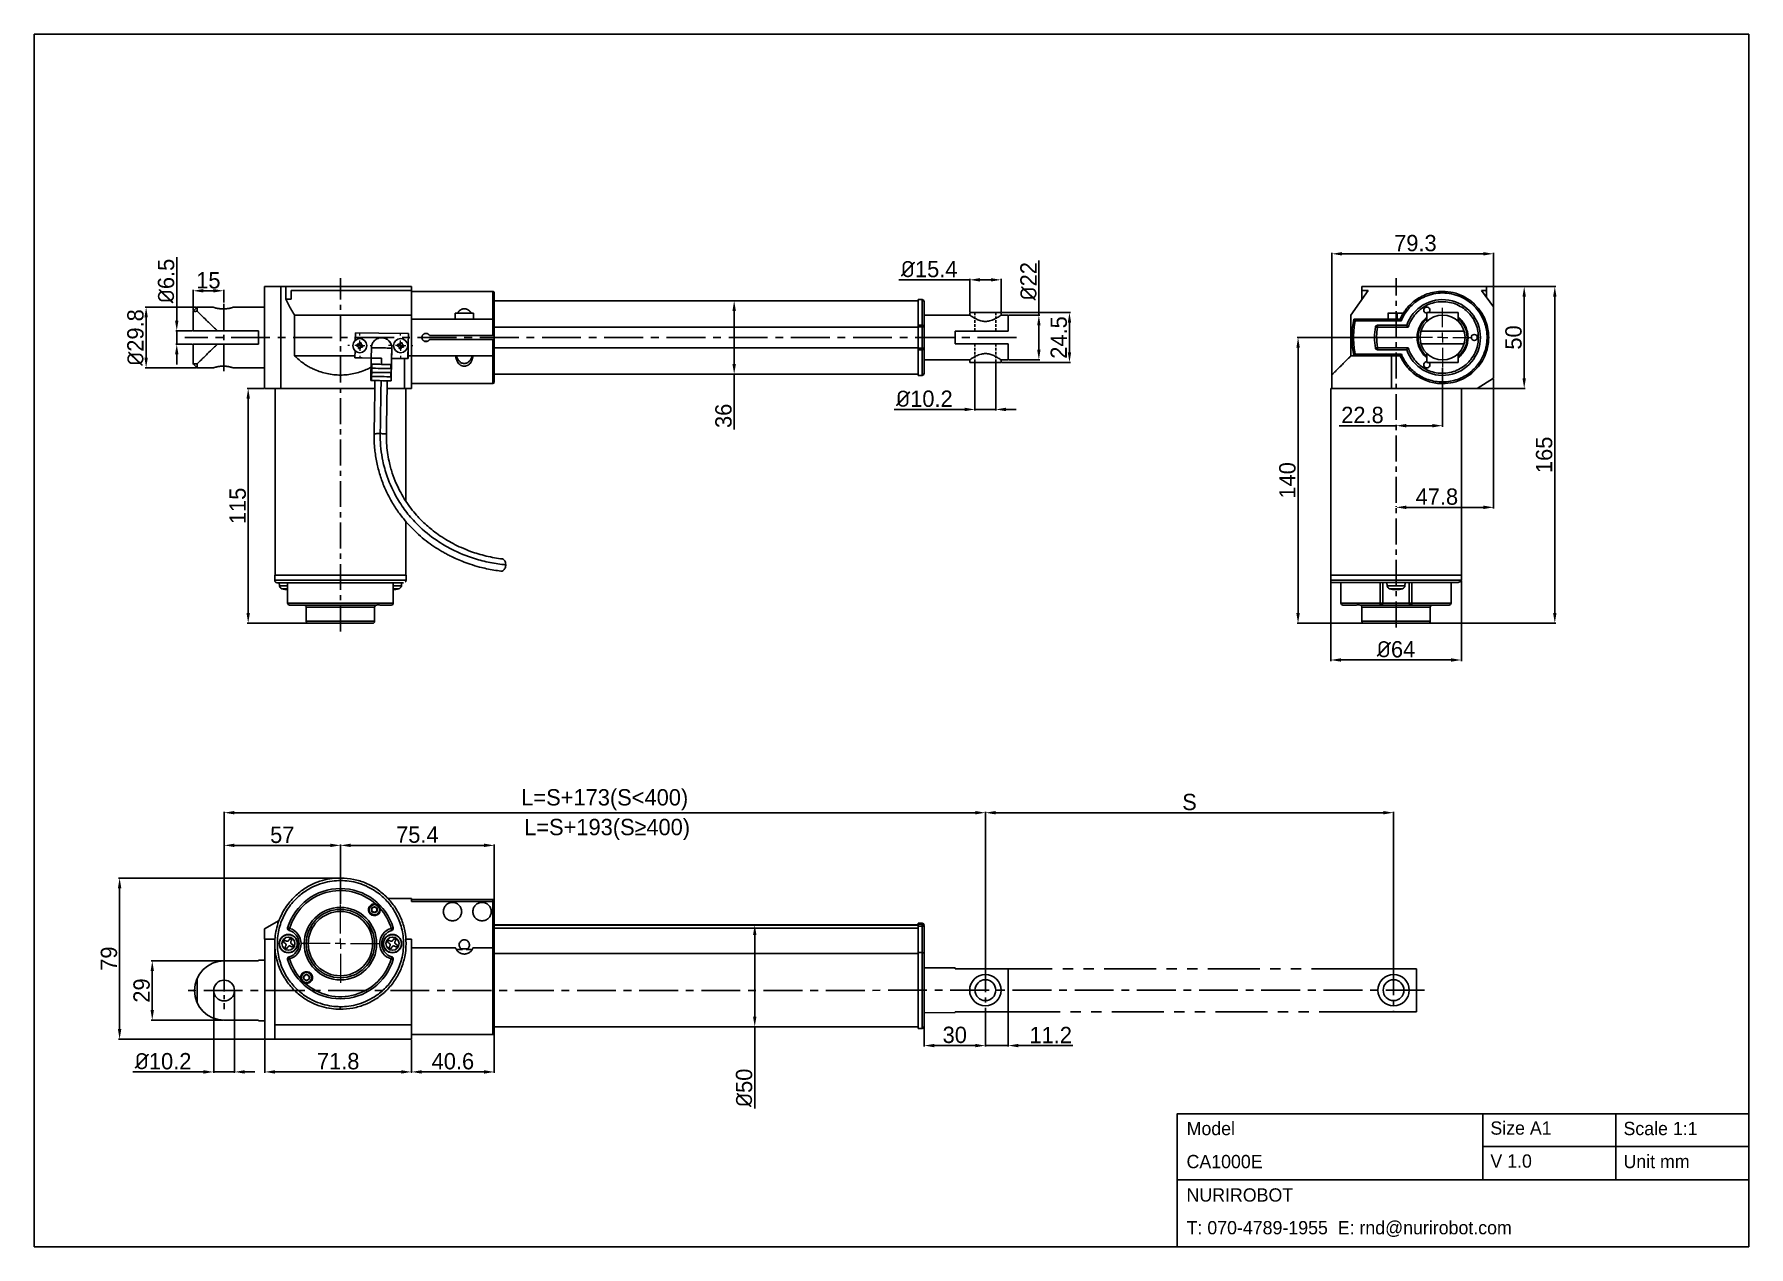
# Model space of a CAD drawing. Header units: millimetres. Extents: x 0 to 840, y 0 to 594.
import ezdxf

# ---------------------------------------------------------------- set-up
doc = ezdxf.new("R2010")
doc.units = ezdxf.units.MM
doc.header["$PDSIZE"] = -1
for name, pattern in [('CENTERX2', [20.32, 12.7, -2.54, 2.54, -2.54]), ('HIDDEN', [1.905, 1.27, -0.635]), ('PHANTOM', [12.7, 6.35, -1.27, 1.27, -1.27, 1.27, -1.27])]:
    doc.linetypes.add(name, pattern=pattern)
doc.layers.add('중심선', color=1, linetype='CENTERX2')
doc.layers.add('치수', color=4, linetype='Continuous')
doc.styles.add('누리로봇 문자스타일_20230829', font='GOTHIC.TTF')
doc.dimstyles.new('A2기본 치수스타일', dxfattribs={"dimtxt": 4, "dimasz": 4, "dimexe": 0.5, "dimexo": 0.3, "dimgap": 1, "dimtad": 1, "dimtoh": 1, "dimdec": 1, "dimzin": 12, "dimdsep": 46, "dimtxsty": '누리로봇 문자스타일_20230829', "dimcen": 0.09, "dimclrd": 3, "dimclre": 3, "dimclrt": 3, "dimadec": 0, "dimazin": 3, "dimtm": 1e-09, "dimtfac": 1, "dimtdec": 1, "dimtofl": 0, "dimtmove": 0, "dimatfit": 3, "dimfxl": 1, "dimfrac": 2, "dimarcsym": 0})
doc.dimstyles.new('A3치수선 초과 치수스타일', dxfattribs={"dimtxt": 4, "dimasz": 4, "dimexe": 0.5, "dimexo": 0.3, "dimgap": 1, "dimtad": 1, "dimdec": 1, "dimzin": 12, "dimdsep": 46, "dimtxsty": '누리로봇 문자스타일_20230829', "dimcen": 0.09, "dimclrd": 3, "dimclre": 3, "dimclrt": 3, "dimadec": 0, "dimazin": 3, "dimtm": 1e-09, "dimtfac": 1, "dimtdec": 1, "dimtofl": 0, "dimtmove": 0, "dimatfit": 3, "dimfxl": 1, "dimfrac": 2, "dimarcsym": 0})

msp = doc.modelspace()

# ---------------------------------------------------------------- texts
at = {"lineweight": -3, "attachment_point": 1, "style": '누리로봇 문자스타일_20230829'}
for s, insert, char_height, width in [('Model', (564.6, 61.17), 6.51, 21.4816), ('Size A1', (713.43, 61.4), 6.51, 51.9088), ('{\\fCentury Gothic|b0|i0|c0|p34;Scale 1:1}', (778.65, 61.17), 6.5096, 106.8105), ('CA1000E', (564.56, 44.97), 6.51, 79.8224), ('V 1.0', (713.43, 45.24), 6.51, 51.9088), ('Unit mm', (778.65, 45), 6.51, 106.8105), ('NURIROBOT', (564.57, 28.6), 6.51, 80.7626), ('T: 070-4789-1955  E: rnd@nurirobot.com', (564.59, 12.58), 6.5096, 255.0365)]:
    msp.add_mtext(s, dxfattribs=dict(at, insert=insert, char_height=char_height, width=width))
at = {"layer": '치수', "color": 3, "insert": (280.66, 204.41), "char_height": 8, "attachment_point": 5, "style": '누리로봇 문자스타일_20230829'}
msp.add_mtext('L=S+193(S{\\fGulim|b0|i0|c129|p50;≥}400)', dxfattribs=at)

# ---------------------------------------------------------------- blocks, each defined once
blk = doc.blocks.new('SW_CENTERMARKSYMBOL_6')
at = {"color": 0, "linetype": 'Continuous', "lineweight": 0}
for p, q in [((-5, 0), (-5.95, 0)), ((0, 0), (-2.5, 0)), ((0, 5), (0, 5.95)), ((0, 0), (0, 2.5)), ((0, 0), (0, -2.5)), ((0, 0), (2.5, 0)), ((5, 0), (5.95, 0)), ((0, -5), (0, -5.95))]:
    blk.add_line(p, q, dxfattribs=at)
blk = doc.blocks.new('SW_CENTERMARKSYMBOL_7')
at = {"color": 0, "linetype": 'Continuous', "lineweight": 0}
for p, q in [((-5, 0), (-5.95, 0)), ((0, 0), (-2.5, 0)), ((0, 5), (0, 5.95)), ((0, 0), (0, 2.5)), ((0, 0), (0, -2.5)), ((0, 0), (2.5, 0)), ((5, 0), (5.95, 0)), ((0, -5), (0, -5.95))]:
    blk.add_line(p, q, dxfattribs=at)
blk = doc.blocks.new('*D16')
at = {"layer": 'Defpoints', "color": 0}
for p in [(104.8, 420.45), (112.8, 420.45), (134.25, 305.45)]:
    blk.add_point(p, dxfattribs=at)
at = {"layer": '치수', "color": 3, "lineweight": -2}
for p, q in [((112.5, 420.45), (104.3, 420.45)), ((104.8, 310.45), (104.8, 415.45)), ((133.95, 305.45), (104.3, 305.45))]:
    blk.add_line(p, q, dxfattribs=at)
at = {"layer": '치수', "color": 3}
for points in [[(103.97, 415.45), (105.63, 415.45), (104.8, 420.45)], [(103.97, 310.45), (105.63, 310.45), (104.8, 305.45)]]:
    blk.add_solid(points, dxfattribs=at)
at = {"layer": '치수', "color": 3, "insert": (99.7, 362.95), "char_height": 8, "attachment_point": 5, "rotation": 90, "style": '누리로봇 문자스타일_20230829'}
blk.add_mtext('115', dxfattribs=at)
blk = doc.blocks.new('*D17')
at = {"layer": 'Defpoints', "color": 0}
for p in [(77.8, 448.68), (69.8, 442.18), (77.8, 442.18)]:
    blk.add_point(p, dxfattribs=at)
at = {"layer": '치수', "color": 3, "lineweight": -2}
for p, q in [((69.8, 453.68), (69.8, 484.8)), ((77.5, 448.68), (69.3, 448.68)), ((69.8, 442.18), (69.8, 448.68)), ((77.5, 442.18), (69.3, 442.18)), ((69.8, 437.18), (69.8, 432.18))]:
    blk.add_line(p, q, dxfattribs=at)
at = {"layer": '치수', "color": 3}
for points in [[(68.97, 453.68), (70.63, 453.68), (69.8, 448.68)], [(68.97, 437.18), (70.63, 437.18), (69.8, 442.18)]]:
    blk.add_solid(points, dxfattribs=at)
at = {"layer": '치수', "color": 3, "insert": (64.6, 473.13), "char_height": 8, "attachment_point": 5, "rotation": 90, "style": '누리로봇 문자스타일_20230829'}
blk.add_mtext('{\\fISOCPEUR|b0|i0|c0|p34;%%C}6.5', dxfattribs=at)
blk = doc.blocks.new('*D18')
at = {"layer": 'Defpoints', "color": 0}
for p in [(79.8, 460.33), (54.8, 430.53), (79.81, 430.53)]:
    blk.add_point(p, dxfattribs=at)
at = {"layer": '치수', "color": 3, "lineweight": -2}
for p, q in [((79.5, 460.33), (54.3, 460.33)), ((54.8, 455.33), (54.8, 435.53)), ((79.51, 430.53), (54.3, 430.53))]:
    blk.add_line(p, q, dxfattribs=at)
at = {"layer": '치수', "color": 3}
for points in [[(53.97, 455.33), (55.63, 455.33), (54.8, 460.33)], [(53.97, 435.53), (55.63, 435.53), (54.8, 430.53)]]:
    blk.add_solid(points, dxfattribs=at)
at = {"layer": '치수', "color": 3, "insert": (49.6, 445.43), "char_height": 8, "attachment_point": 5, "rotation": 90, "style": '누리로봇 문자스타일_20230829'}
blk.add_mtext('{\\fISOCPEUR|b0|i0|c0|p34;%%C}29.8', dxfattribs=at)
blk = doc.blocks.new('*D19')
at = {"layer": 'Defpoints', "color": 0}
for p in [(92.8, 468.33), (92.8, 462.24), (77.8, 458.33)]:
    blk.add_point(p, dxfattribs=at)
at = {"layer": '치수', "color": 3, "lineweight": -2}
for p, q in [((77.8, 458.63), (77.8, 468.83)), ((82.8, 468.33), (87.8, 468.33)), ((92.8, 462.54), (92.8, 468.83))]:
    blk.add_line(p, q, dxfattribs=at)
at = {"layer": '치수', "color": 3}
for points in [[(82.8, 469.17), (82.8, 467.5), (77.8, 468.33)], [(87.8, 469.17), (87.8, 467.5), (92.8, 468.33)]]:
    blk.add_solid(points, dxfattribs=at)
at = {"layer": '치수', "color": 3, "insert": (85.3, 473.43), "char_height": 8, "attachment_point": 5, "style": '누리로봇 문자스타일_20230829'}
blk.add_mtext('15', dxfattribs=at)
blk = doc.blocks.new('*D12')
at = {"layer": 'Defpoints', "color": 0}
for p in [(342.91, 463.45), (342.91, 427.45), (342.91, 427.45)]:
    blk.add_point(p, dxfattribs=at)
at = {"layer": '치수', "color": 3, "lineweight": -2}
for p, q in [((342.61, 463.45), (342.41, 463.45)), ((342.91, 458.45), (342.91, 432.45)), ((342.61, 427.45), (342.41, 427.45)), ((342.91, 427.45), (342.91, 400.33))]:
    blk.add_line(p, q, dxfattribs=at)
at = {"layer": '치수', "color": 3}
for points in [[(342.08, 458.45), (343.75, 458.45), (342.91, 463.45)], [(342.08, 432.45), (343.75, 432.45), (342.91, 427.45)]]:
    blk.add_solid(points, dxfattribs=at)
at = {"layer": '치수', "color": 3, "insert": (337.71, 407.07), "char_height": 8, "attachment_point": 5, "rotation": 90, "style": '누리로봇 문자스타일_20230829'}
blk.add_mtext('36', dxfattribs=at)
blk = doc.blocks.new('*D13')
at = {"layer": 'Defpoints', "color": 0}
for p in [(473.7, 473.7), (458.3, 457.7), (473.7, 457.7)]:
    blk.add_point(p, dxfattribs=at)
at = {"layer": '치수', "color": 3, "lineweight": -2}
for p, q in [((458.3, 473.7), (423.6, 473.7)), ((458.3, 458), (458.3, 474.2)), ((468.7, 473.7), (463.3, 473.7)), ((473.7, 458), (473.7, 474.2))]:
    blk.add_line(p, q, dxfattribs=at)
at = {"layer": '치수', "color": 3}
for points in [[(463.3, 474.54), (463.3, 472.87), (458.3, 473.7)], [(468.7, 474.54), (468.7, 472.87), (473.7, 473.7)]]:
    blk.add_solid(points, dxfattribs=at)
at = {"layer": '치수', "color": 3, "insert": (438.45, 478.91), "char_height": 8, "attachment_point": 5, "style": '누리로봇 문자스타일_20230829'}
blk.add_mtext('{\\fISOCPEUR|b0|i0|c0|p34;%%C}15.4', dxfattribs=at)
blk = doc.blocks.new('*D14')
at = {"layer": 'Defpoints', "color": 0}
for p in [(460.9, 433.2), (471.1, 433.2), (471.1, 410.2)]:
    blk.add_point(p, dxfattribs=at)
at = {"layer": '치수', "color": 3, "lineweight": -2}
for p, q in [((460.9, 432.9), (460.9, 409.7)), ((471.1, 432.9), (471.1, 409.7)), ((455.9, 410.2), (421.31, 410.2)), ((471.1, 410.2), (460.9, 410.2)), ((476.1, 410.2), (481.1, 410.2))]:
    blk.add_line(p, q, dxfattribs=at)
at = {"layer": '치수', "color": 3}
for points in [[(455.9, 411.04), (455.9, 409.37), (460.9, 410.2)], [(476.1, 411.04), (476.1, 409.37), (471.1, 410.2)]]:
    blk.add_solid(points, dxfattribs=at)
at = {"layer": '치수', "color": 3, "insert": (436.1, 415.41), "char_height": 8, "attachment_point": 5, "style": '누리로봇 문자스타일_20230829'}
blk.add_mtext('{\\fISOCPEUR|b0|i0|c0|p34;%%C}10.2', dxfattribs=at)
blk = doc.blocks.new('*D15')
at = {"layer": 'Defpoints', "color": 0}
for p in [(473.7, 457.7), (507.2, 457.7), (473.7, 433.2)]:
    blk.add_point(p, dxfattribs=at)
at = {"layer": '치수', "color": 3, "lineweight": -2}
for p, q in [((474, 457.7), (507.7, 457.7)), ((507.2, 438.2), (507.2, 452.7)), ((474, 433.2), (507.7, 433.2))]:
    blk.add_line(p, q, dxfattribs=at)
at = {"layer": '치수', "color": 3}
for points in [[(506.37, 452.7), (508.03, 452.7), (507.2, 457.7)], [(506.37, 438.2), (508.03, 438.2), (507.2, 433.2)]]:
    blk.add_solid(points, dxfattribs=at)
at = {"layer": '치수', "color": 3, "insert": (502, 445.45), "char_height": 8, "attachment_point": 5, "rotation": 90, "style": '누리로봇 문자스타일_20230829'}
blk.add_mtext('24.5', dxfattribs=at)
blk = doc.blocks.new('*D20')
at = {"layer": 'Defpoints', "color": 0}
for p in [(477.2, 456.45), (492.2, 456.45), (477.2, 434.45)]:
    blk.add_point(p, dxfattribs=at)
at = {"layer": '치수', "color": 3, "lineweight": -2}
for p, q in [((492.2, 456.45), (492.2, 483.16)), ((477.5, 456.45), (492.7, 456.45)), ((492.2, 439.45), (492.2, 451.45)), ((477.5, 434.45), (492.7, 434.45))]:
    blk.add_line(p, q, dxfattribs=at)
at = {"layer": '치수', "color": 3}
for points in [[(491.37, 451.45), (493.03, 451.45), (492.2, 456.45)], [(491.37, 439.45), (493.03, 439.45), (492.2, 434.45)]]:
    blk.add_solid(points, dxfattribs=at)
at = {"layer": '치수', "color": 3, "insert": (487.1, 472.99), "char_height": 8, "attachment_point": 5, "rotation": 90, "style": '누리로봇 문자스타일_20230829'}
blk.add_mtext('{\\fISOCPEUR|b0|i0|c0|p34;%%C}22', dxfattribs=at)
blk = doc.blocks.new('SW_CENTERMARKSYMBOL_8')
at = {"color": 0, "linetype": 'Continuous', "lineweight": 0}
for p, q in [((0, 5), (0, 14.5)), ((-5, 0), (-14.5, 0)), ((0, 0), (-2.5, 0)), ((0, 0), (0, 2.5)), ((0, 0), (0, -2.5)), ((0, 0), (2.5, 0)), ((5, 0), (14.5, 0)), ((0, -5), (0, -14.5))]:
    blk.add_line(p, q, dxfattribs=at)
blk = doc.blocks.new('*D21')
at = {"layer": 'Defpoints', "color": 0}
for p in [(715, 486.45), (715, 470.45), (635.7, 427.05)]:
    blk.add_point(p, dxfattribs=at)
at = {"layer": '치수', "color": 3, "lineweight": -2}
for p, q in [((635.7, 427.35), (635.7, 486.95)), ((640.7, 486.45), (710, 486.45)), ((715, 470.75), (715, 486.95))]:
    blk.add_line(p, q, dxfattribs=at)
at = {"layer": '치수', "color": 3}
for points in [[(640.7, 487.29), (640.7, 485.62), (635.7, 486.45)], [(710, 487.29), (710, 485.62), (715, 486.45)]]:
    blk.add_solid(points, dxfattribs=at)
at = {"layer": '치수', "color": 3, "insert": (676.69, 491.66), "char_height": 8, "attachment_point": 5, "style": '누리로봇 문자스타일_20230829'}
blk.add_mtext('79.3', dxfattribs=at)
blk = doc.blocks.new('*D22')
at = {"layer": 'Defpoints', "color": 0}
for p in [(635.22, 326.5), (699.2, 326.5), (699.2, 287.45)]:
    blk.add_point(p, dxfattribs=at)
at = {"layer": '치수', "color": 3, "lineweight": -2}
for p, q in [((635.22, 326.2), (635.22, 286.95)), ((699.2, 326.2), (699.2, 286.95)), ((640.22, 287.45), (694.2, 287.45))]:
    blk.add_line(p, q, dxfattribs=at)
at = {"layer": '치수', "color": 3}
for points in [[(640.22, 288.29), (640.22, 286.62), (635.22, 287.45)], [(694.2, 288.29), (694.2, 286.62), (699.2, 287.45)]]:
    blk.add_solid(points, dxfattribs=at)
at = {"layer": '치수', "color": 3, "insert": (667.2, 292.66), "char_height": 8, "attachment_point": 5, "style": '누리로봇 문자스타일_20230829'}
blk.add_mtext('{\\fISOCPEUR|b0|i0|c0|p34;%%C}64', dxfattribs=at)
blk = doc.blocks.new('*D23')
at = {"layer": 'Defpoints', "color": 0}
for p in [(675.5, 445.45), (619.2, 305.45), (651.45, 305.45)]:
    blk.add_point(p, dxfattribs=at)
at = {"layer": '치수', "color": 3, "lineweight": -2}
for p, q in [((675.2, 445.45), (618.7, 445.45)), ((619.2, 440.45), (619.2, 310.45)), ((651.15, 305.45), (618.7, 305.45))]:
    blk.add_line(p, q, dxfattribs=at)
at = {"layer": '치수', "color": 3}
for points in [[(618.37, 440.45), (620.03, 440.45), (619.2, 445.45)], [(618.37, 310.45), (620.03, 310.45), (619.2, 305.45)]]:
    blk.add_solid(points, dxfattribs=at)
at = {"layer": '치수', "color": 3, "insert": (614, 375.45), "char_height": 8, "attachment_point": 5, "rotation": 90, "style": '누리로봇 문자스타일_20230829'}
blk.add_mtext('140', dxfattribs=at)
blk = doc.blocks.new('*D24')
at = {"layer": 'Defpoints', "color": 0}
for p in [(715, 470.45), (745, 470.45), (682.95, 305.45)]:
    blk.add_point(p, dxfattribs=at)
at = {"layer": '치수', "color": 3, "lineweight": -2}
for p, q in [((715.3, 470.45), (745.5, 470.45)), ((745, 310.45), (745, 465.45)), ((683.25, 305.45), (745.5, 305.45))]:
    blk.add_line(p, q, dxfattribs=at)
at = {"layer": '치수', "color": 3}
for points in [[(744.17, 465.45), (745.83, 465.45), (745, 470.45)], [(744.17, 310.45), (745.83, 310.45), (745, 305.45)]]:
    blk.add_solid(points, dxfattribs=at)
at = {"layer": '치수', "color": 3, "insert": (739.8, 387.95), "char_height": 8, "attachment_point": 5, "rotation": 90, "style": '누리로봇 문자스타일_20230829'}
blk.add_mtext('165', dxfattribs=at)
blk = doc.blocks.new('*D25')
at = {"layer": 'Defpoints', "color": 0}
for p in [(690, 430.95), (667.2, 402.24), (667.2, 402.24)]:
    blk.add_point(p, dxfattribs=at)
at = {"layer": '치수', "color": 3, "lineweight": -2}
for p, q in [((690, 430.65), (690, 401.74)), ((667.2, 402.24), (639.31, 402.24)), ((667.2, 402.54), (667.2, 402.74)), ((685, 402.24), (672.2, 402.24))]:
    blk.add_line(p, q, dxfattribs=at)
at = {"layer": '치수', "color": 3}
for points in [[(672.2, 403.08), (672.2, 401.41), (667.2, 402.24)], [(685, 403.08), (685, 401.41), (690, 402.24)]]:
    blk.add_solid(points, dxfattribs=at)
at = {"layer": '치수', "color": 3, "insert": (650.76, 407.44), "char_height": 8, "attachment_point": 5, "style": '누리로봇 문자스타일_20230829'}
blk.add_mtext('22.8', dxfattribs=at)
blk = doc.blocks.new('*D26')
at = {"layer": 'Defpoints', "color": 0}
for p in [(715, 420.45), (667.2, 362.24), (667.2, 362.24)]:
    blk.add_point(p, dxfattribs=at)
at = {"layer": '치수', "color": 3, "lineweight": -2}
for p, q in [((715, 420.15), (715, 361.74)), ((667.2, 362.54), (667.2, 362.74)), ((710, 362.24), (672.2, 362.24))]:
    blk.add_line(p, q, dxfattribs=at)
at = {"layer": '치수', "color": 3}
for points in [[(672.2, 363.08), (672.2, 361.41), (667.2, 362.24)], [(710, 363.08), (710, 361.41), (715, 362.24)]]:
    blk.add_solid(points, dxfattribs=at)
at = {"layer": '치수', "color": 3, "insert": (687.22, 367.44), "char_height": 8, "attachment_point": 5, "style": '누리로봇 문자스타일_20230829'}
blk.add_mtext('47.8', dxfattribs=at)
blk = doc.blocks.new('*D27')
at = {"layer": 'Defpoints', "color": 0}
for p in [(715, 470.45), (715, 420.45), (730, 420.45)]:
    blk.add_point(p, dxfattribs=at)
at = {"layer": '치수', "color": 3, "lineweight": -2}
for p, q in [((715.3, 470.45), (730.5, 470.45)), ((730, 465.45), (730, 425.45)), ((715.3, 420.45), (730.5, 420.45))]:
    blk.add_line(p, q, dxfattribs=at)
at = {"layer": '치수', "color": 3}
for points in [[(729.17, 465.45), (730.83, 465.45), (730, 470.45)], [(729.17, 425.45), (730.83, 425.45), (730, 420.45)]]:
    blk.add_solid(points, dxfattribs=at)
at = {"layer": '치수', "color": 3, "insert": (724.8, 445.45), "char_height": 8, "attachment_point": 5, "rotation": 90, "style": '누리로봇 문자스타일_20230829'}
blk.add_mtext('50', dxfattribs=at)
blk = doc.blocks.new('SW_CENTERMARKSYMBOL_2')
at = {"color": 0, "linetype": 'Continuous', "lineweight": 0}
for p, q in [((0, 5), (0, 19.25)), ((-5, 0), (-19.25, 0)), ((0, 0), (-2.5, 0)), ((0, 0), (0, 2.5)), ((0, 0), (0, -2.5)), ((0, 0), (2.5, 0)), ((5, 0), (19.25, 0)), ((0, -5), (0, -19.25))]:
    blk.add_line(p, q, dxfattribs=at)
blk = doc.blocks.new('*D28')
at = {"layer": 'Defpoints', "color": 0}
for p in [(353, 157.68), (353, 157.68), (353, 107.68)]:
    blk.add_point(p, dxfattribs=at)
at = {"layer": '치수', "color": 3, "lineweight": -2}
for p, q in [((352.7, 157.68), (352.5, 157.68)), ((353, 152.68), (353, 112.68)), ((352.7, 107.68), (352.5, 107.68)), ((353, 107.68), (353, 67.64))]:
    blk.add_line(p, q, dxfattribs=at)
at = {"layer": '치수', "color": 3}
for points in [[(352.17, 152.68), (353.83, 152.68), (353, 157.68)], [(352.17, 112.68), (353.83, 112.68), (353, 107.68)]]:
    blk.add_solid(points, dxfattribs=at)
at = {"layer": '치수', "color": 3, "insert": (347.8, 77.83), "char_height": 8, "attachment_point": 5, "rotation": 90, "style": '누리로봇 문자스타일_20230829'}
blk.add_mtext('{\\fISOCPEUR|b0|i0|c0|p34;%%C}50', dxfattribs=at)
blk = doc.blocks.new('*D29')
at = {"layer": 'Defpoints', "color": 0}
for p in [(184.8, 101.63), (225.4, 104.83), (184.8, 85.63)]:
    blk.add_point(p, dxfattribs=at)
at = {"layer": '치수', "color": 3, "lineweight": -2}
for p, q in [((184.8, 101.33), (184.8, 85.13)), ((225.4, 104.53), (225.4, 85.13)), ((220.4, 85.63), (189.8, 85.63))]:
    blk.add_line(p, q, dxfattribs=at)
at = {"layer": '치수', "color": 3}
for points in [[(189.8, 86.47), (189.8, 84.8), (184.8, 85.63)], [(220.4, 86.47), (220.4, 84.8), (225.4, 85.63)]]:
    blk.add_solid(points, dxfattribs=at)
at = {"layer": '치수', "color": 3, "insert": (205.1, 90.84), "char_height": 8, "attachment_point": 5, "style": '누리로봇 문자스타일_20230829'}
blk.add_mtext('40.6', dxfattribs=at)
blk = doc.blocks.new('*D30')
at = {"layer": 'Defpoints', "color": 0}
for p in [(113, 101.63), (184.8, 101.63), (113, 85.63)]:
    blk.add_point(p, dxfattribs=at)
at = {"layer": '치수', "color": 3, "lineweight": -2}
for p, q in [((113, 101.33), (113, 85.13)), ((184.8, 101.33), (184.8, 85.13)), ((179.8, 85.63), (118, 85.63))]:
    blk.add_line(p, q, dxfattribs=at)
at = {"layer": '치수', "color": 3}
for points in [[(118, 86.47), (118, 84.8), (113, 85.63)], [(179.8, 86.47), (179.8, 84.8), (184.8, 85.63)]]:
    blk.add_solid(points, dxfattribs=at)
at = {"layer": '치수', "color": 3, "insert": (148.9, 90.84), "char_height": 8, "attachment_point": 5, "style": '누리로봇 문자스타일_20230829'}
blk.add_mtext('71.8', dxfattribs=at)
blk = doc.blocks.new('*D31')
at = {"layer": 'Defpoints', "color": 0}
for p in [(41.8, 180.63), (150.2, 180.63), (113, 101.63)]:
    blk.add_point(p, dxfattribs=at)
at = {"layer": '치수', "color": 3, "lineweight": -2}
for p, q in [((149.9, 180.63), (41.3, 180.63)), ((41.8, 106.63), (41.8, 175.63)), ((112.7, 101.63), (41.3, 101.63))]:
    blk.add_line(p, q, dxfattribs=at)
at = {"layer": '치수', "color": 3}
for points in [[(40.97, 175.63), (42.63, 175.63), (41.8, 180.63)], [(40.97, 106.63), (42.63, 106.63), (41.8, 101.63)]]:
    blk.add_solid(points, dxfattribs=at)
at = {"layer": '치수', "color": 3, "insert": (36.6, 141.13), "char_height": 8, "attachment_point": 5, "rotation": 90, "style": '누리로봇 문자스타일_20230829'}
blk.add_mtext('79', dxfattribs=at)
blk = doc.blocks.new('*D32')
at = {"layer": 'Defpoints', "color": 0}
for p in [(93, 140), (57.8, 111), (93, 111)]:
    blk.add_point(p, dxfattribs=at)
at = {"layer": '치수', "color": 3, "lineweight": -2}
for p, q in [((92.7, 140), (57.3, 140)), ((57.8, 135), (57.8, 116)), ((92.7, 111), (57.3, 111))]:
    blk.add_line(p, q, dxfattribs=at)
at = {"layer": '치수', "color": 3}
for points in [[(56.97, 135), (58.63, 135), (57.8, 140)], [(56.97, 116), (58.63, 116), (57.8, 111)]]:
    blk.add_solid(points, dxfattribs=at)
at = {"layer": '치수', "color": 3, "insert": (52.6, 125.5), "char_height": 8, "attachment_point": 5, "rotation": 90, "style": '누리로봇 문자스타일_20230829'}
blk.add_mtext('29', dxfattribs=at)
blk = doc.blocks.new('*D33')
at = {"layer": 'Defpoints', "color": 0}
for p in [(466, 115.48), (436, 107.98), (466, 98.53)]:
    blk.add_point(p, dxfattribs=at)
at = {"layer": '치수', "color": 3, "lineweight": -2}
for p, q in [((466, 115.18), (466, 98.03)), ((436, 107.68), (436, 98.03)), ((441, 98.53), (461, 98.53))]:
    blk.add_line(p, q, dxfattribs=at)
at = {"layer": '치수', "color": 3}
for points in [[(441, 99.37), (441, 97.7), (436, 98.53)], [(461, 99.37), (461, 97.7), (466, 98.53)]]:
    blk.add_solid(points, dxfattribs=at)
at = {"layer": '치수', "color": 3, "insert": (451, 103.74), "char_height": 8, "attachment_point": 5, "style": '누리로봇 문자스타일_20230829'}
blk.add_mtext('30', dxfattribs=at)
blk = doc.blocks.new('*D34')
at = {"layer": 'Defpoints', "color": 0}
for p in [(466, 115.48), (477.2, 115.15), (477.2, 98.53)]:
    blk.add_point(p, dxfattribs=at)
at = {"layer": '치수', "color": 3, "lineweight": -2}
for p, q in [((466, 115.18), (466, 98.03)), ((477.2, 114.85), (477.2, 98.03)), ((461, 98.53), (456, 98.53)), ((466, 98.53), (477.2, 98.53)), ((482.2, 98.53), (508.81, 98.53))]:
    blk.add_line(p, q, dxfattribs=at)
at = {"layer": '치수', "color": 3}
for points in [[(461, 99.37), (461, 97.7), (466, 98.53)], [(482.2, 99.37), (482.2, 97.7), (477.2, 98.53)]]:
    blk.add_solid(points, dxfattribs=at)
at = {"layer": '치수', "color": 3, "insert": (498.01, 103.71), "char_height": 8, "attachment_point": 5, "style": '누리로봇 문자스타일_20230829'}
blk.add_mtext('11.2', dxfattribs=at)
blk = doc.blocks.new('*D35')
at = {"layer": 'Defpoints', "color": 0}
for p in [(93, 196.63), (150, 167.73), (93, 134.6)]:
    blk.add_point(p, dxfattribs=at)
at = {"layer": '치수', "color": 3, "lineweight": -2}
for p, q in [((93, 134.9), (93, 197.13)), ((145, 196.63), (98, 196.63)), ((150, 168.03), (150, 197.13))]:
    blk.add_line(p, q, dxfattribs=at)
at = {"layer": '치수', "color": 3}
for points in [[(98, 197.47), (98, 195.8), (93, 196.63)], [(145, 197.47), (145, 195.8), (150, 196.63)]]:
    blk.add_solid(points, dxfattribs=at)
at = {"layer": '치수', "color": 3, "insert": (121.5, 201.74), "char_height": 8, "attachment_point": 5, "style": '누리로봇 문자스타일_20230829'}
blk.add_mtext('57', dxfattribs=at)
blk = doc.blocks.new('*D36')
at = {"layer": 'Defpoints', "color": 0}
for p in [(225.4, 196.63), (225.4, 169.25), (150, 167.73)]:
    blk.add_point(p, dxfattribs=at)
at = {"layer": '치수', "color": 3, "lineweight": -2}
for p, q in [((150, 168.03), (150, 197.13)), ((155, 196.63), (220.4, 196.63)), ((225.4, 169.55), (225.4, 197.13))]:
    blk.add_line(p, q, dxfattribs=at)
at = {"layer": '치수', "color": 3}
for points in [[(155, 197.47), (155, 195.8), (150, 196.63)], [(220.4, 197.47), (220.4, 195.8), (225.4, 196.63)]]:
    blk.add_solid(points, dxfattribs=at)
at = {"layer": '치수', "color": 3, "insert": (187.7, 201.84), "char_height": 8, "attachment_point": 5, "style": '누리로봇 문자스타일_20230829'}
blk.add_mtext('75.4', dxfattribs=at)
blk = doc.blocks.new('*D37')
at = {"layer": 'Defpoints', "color": 0}
for p in [(466, 212.63), (93, 134.6), (466, 137.38)]:
    blk.add_point(p, dxfattribs=at)
at = {"layer": '치수', "color": 3, "lineweight": -2}
for p, q in [((93, 134.9), (93, 213.13)), ((98, 212.63), (461, 212.63)), ((466, 137.68), (466, 213.13))]:
    blk.add_line(p, q, dxfattribs=at)
at = {"layer": '치수', "color": 3}
for points in [[(98, 213.47), (98, 211.8), (93, 212.63)], [(461, 213.47), (461, 211.8), (466, 212.63)]]:
    blk.add_solid(points, dxfattribs=at)
at = {"layer": '치수', "color": 3, "insert": (279.5, 218.97), "char_height": 8, "attachment_point": 5, "style": '누리로봇 문자스타일_20230829'}
blk.add_mtext('L=S+173(S<400)', dxfattribs=at)
blk = doc.blocks.new('*D38')
at = {"layer": 'Defpoints', "color": 0}
for p in [(466, 212.63), (466, 137.38), (666, 135.88)]:
    blk.add_point(p, dxfattribs=at)
at = {"layer": '치수', "color": 3, "lineweight": -2}
for p, q in [((466, 137.68), (466, 213.13)), ((661, 212.63), (471, 212.63)), ((666, 136.18), (666, 213.13))]:
    blk.add_line(p, q, dxfattribs=at)
at = {"layer": '치수', "color": 3}
for points in [[(471, 213.47), (471, 211.8), (466, 212.63)], [(661, 213.47), (661, 211.8), (666, 212.63)]]:
    blk.add_solid(points, dxfattribs=at)
at = {"layer": '치수', "color": 3, "insert": (566, 217.84), "char_height": 8, "attachment_point": 5, "style": '누리로봇 문자스타일_20230829'}
blk.add_mtext('S', dxfattribs=at)
blk = doc.blocks.new('*D39')
at = {"layer": 'Defpoints', "color": 0}
for p in [(87.9, 125.5), (98.1, 125.5), (98.1, 85.63)]:
    blk.add_point(p, dxfattribs=at)
at = {"layer": '치수', "color": 3, "lineweight": -2}
for p, q in [((87.9, 125.2), (87.9, 85.13)), ((98.1, 125.2), (98.1, 85.13)), ((82.9, 85.63), (48.31, 85.63)), ((98.1, 85.63), (87.9, 85.63)), ((103.1, 85.63), (108.1, 85.63))]:
    blk.add_line(p, q, dxfattribs=at)
at = {"layer": '치수', "color": 3}
for points in [[(82.9, 86.47), (82.9, 84.8), (87.9, 85.63)], [(103.1, 86.47), (103.1, 84.8), (98.1, 85.63)]]:
    blk.add_solid(points, dxfattribs=at)
at = {"layer": '치수', "color": 3, "insert": (63.1, 90.84), "char_height": 8, "attachment_point": 5, "style": '누리로봇 문자스타일_20230829'}
blk.add_mtext('{\\fISOCPEUR|b0|i0|c0|p34;\\C3;%%C}10.2', dxfattribs=at)

# ---------------------------------------------------------------- dimensions: what is measured, and where the dimension line sits
at = {"layer": '치수'}
for base, p1, p2, picture, middle in [((715, 486.45), (635.7, 427.05), (715, 470.45), '*D21', (676.69, 486.45)), ((667.2, 402.24), (690, 430.95), (667.2, 402.24), '*D25', (650.76, 402.24)), ((667.2, 362.24), (715, 420.45), (667.2, 362.24), '*D26', (687.22, 362.24)), ((225.4, 196.63), (150, 167.73), (225.4, 169.25), '*D36', (187.7, 196.63)), ((113, 85.63), (184.8, 101.63), (113, 101.63), '*D30', (148.9, 85.63))]:
    dim = msp.add_linear_dim(base=base, p1=p1, p2=p2, dimstyle='A2기본 치수스타일', override={"dimtxt": 8, "dimasz": 5}, dxfattribs=at)
    dim.commit()
    dim.dimension.update_dxf_attribs({"geometry": picture, "text_midpoint": middle, "dimtype": 160})
for base, p1, p2, text, override, picture, middle in [((69.8, 442.18), (77.8, 448.68), (77.8, 442.18), '{\\fISOCPEUR|b0|i0|c0|p34;%%C}6.5', {"dimtxt": 8, "dimasz": 5, "dimtofl": 1}, '*D17', (69.8, 473.13)), ((492.2, 456.45), (477.2, 434.45), (477.2, 456.45), '{\\fISOCPEUR|b0|i0|c0|p34;%%C}<>', {"dimtxt": 8, "dimasz": 5}, '*D20', (492.2, 472.99)), ((353, 157.68), (353, 107.68), (353, 157.68), '{\\fISOCPEUR|b0|i0|c0|p34;%%C}<>', {"dimtxt": 8, "dimasz": 5}, '*D28', (353, 77.83))]:
    dim = msp.add_linear_dim(base=base, p1=p1, p2=p2, angle=90, text=text, dimstyle='A3치수선 초과 치수스타일', override=override, dxfattribs=at)
    dim.commit()
    dim.dimension.update_dxf_attribs({"geometry": picture, "text_midpoint": middle, "dimtype": 160})
for base, p1, p2, text, override, picture, middle in [((473.7, 473.7), (458.3, 457.7), (473.7, 457.7), '{\\fISOCPEUR|b0|i0|c0|p34;%%C}<>', {"dimtxt": 8, "dimasz": 5}, '*D13', (438.45, 473.7)), ((471.1, 410.2), (460.9, 433.2), (471.1, 433.2), '{\\fISOCPEUR|b0|i0|c0|p34;%%C}<>', {"dimtxt": 8, "dimasz": 5, "dimtofl": 1}, '*D14', (436.1, 410.2)), ((699.2, 287.45), (635.22, 326.5), (699.2, 326.5), '{\\fISOCPEUR|b0|i0|c0|p34;%%C}<>', {"dimtxt": 8, "dimasz": 5}, '*D22', (667.2, 287.45)), ((466, 212.63), (93, 134.6), (466, 137.38), 'L=S+173(S<400)', {"dimtxt": 8, "dimasz": 5}, '*D37', (279.5, 212.63)), ((98.1, 85.63), (87.9, 125.5), (98.1, 125.5), '{\\fISOCPEUR|b0|i0|c0|p34;\\C3;%%C}<>', {"dimtxt": 8, "dimasz": 5, "dimtofl": 1}, '*D39', (63.1, 85.63))]:
    dim = msp.add_linear_dim(base=base, p1=p1, p2=p2, text=text, dimstyle='A2기본 치수스타일', override=override, dxfattribs=at)
    dim.commit()
    dim.dimension.update_dxf_attribs({"geometry": picture, "text_midpoint": middle, "dimtype": 160})
for base, p1, p2, override, picture, middle in [((92.8, 468.33), (77.8, 458.33), (92.8, 462.24), {"dimtxt": 8, "dimasz": 5}, '*D19', (85.3, 473.43)), ((93, 196.63), (150, 167.73), (93, 134.6), {"dimtxt": 8, "dimasz": 5}, '*D35', (121.5, 201.74)), ((466, 98.53), (436, 107.98), (466, 115.48), {"dimtxt": 8, "dimasz": 5}, '*D33', (451, 103.74)), ((477.2, 98.53), (466, 115.48), (477.2, 115.15), {"dimtxt": 8, "dimasz": 5, "dimtofl": 1}, '*D34', (498.01, 103.71)), ((184.8, 85.63), (225.4, 104.83), (184.8, 101.63), {"dimtxt": 8, "dimasz": 5}, '*D29', (205.1, 90.84))]:
    dim = msp.add_linear_dim(base=base, p1=p1, p2=p2, dimstyle='A2기본 치수스타일', override=override, dxfattribs=at)
    dim.commit()
    dim.dimension.update_dxf_attribs({"geometry": picture, "text_midpoint": middle})
for base, p1, p2, dimstyle, picture, middle in [((745, 470.45), (682.95, 305.45), (715, 470.45), 'A2기본 치수스타일', '*D24', (745, 387.95)), ((730, 420.45), (715, 470.45), (715, 420.45), 'A2기본 치수스타일', '*D27', (730, 445.45)), ((342.91, 427.45), (342.91, 463.45), (342.91, 427.45), 'A3치수선 초과 치수스타일', '*D12', (342.91, 407.07)), ((507.2, 457.7), (473.7, 433.2), (473.7, 457.7), 'A2기본 치수스타일', '*D15', (507.2, 445.45)), ((619.2, 305.45), (675.5, 445.45), (651.45, 305.45), 'A2기본 치수스타일', '*D23', (619.2, 375.45)), ((104.8, 420.45), (134.25, 305.45), (112.8, 420.45), 'A2기본 치수스타일', '*D16', (104.8, 362.95))]:
    dim = msp.add_linear_dim(base=base, p1=p1, p2=p2, angle=90, dimstyle=dimstyle, override={"dimtxt": 8, "dimasz": 5}, dxfattribs=at)
    dim.commit()
    dim.dimension.update_dxf_attribs({"geometry": picture, "text_midpoint": middle, "dimtype": 160})
dim = msp.add_linear_dim(base=(54.8, 430.53), p1=(79.8, 460.33), p2=(79.81, 430.53), angle=90, text='{\\fISOCPEUR|b0|i0|c0|p34;%%C}29.8', dimstyle='A2기본 치수스타일', override={"dimtxt": 8, "dimasz": 5}, dxfattribs=at)
dim.commit()
dim.dimension.update_dxf_attribs({"geometry": '*D18', "text_midpoint": (49.6, 445.43)})
dim = msp.add_linear_dim(base=(466, 212.63), p1=(666, 135.88), p2=(466, 137.38), text='S', dimstyle='A2기본 치수스타일', override={"dimtxt": 8, "dimasz": 5}, dxfattribs=at)
dim.commit()
dim.dimension.update_dxf_attribs({"geometry": '*D38', "text_midpoint": (566, 217.84)})
for base, p1, p2, picture, middle in [((41.8, 180.63), (113, 101.63), (150.2, 180.63), '*D31', (36.6, 141.13)), ((57.8, 111), (93, 140), (93, 111), '*D32', (52.6, 125.5))]:
    dim = msp.add_linear_dim(base=base, p1=p1, p2=p2, angle=90, dimstyle='A2기본 치수스타일', override={"dimtxt": 8, "dimasz": 5}, dxfattribs=at)
    dim.commit()
    dim.dimension.update_dxf_attribs({"geometry": picture, "text_midpoint": middle})

# ---------------------------------------------------------------- linework, layer by layer
at = {"color": 7, "linetype": 'Continuous', "lineweight": 25}
for p, q in [((112.8, 470.45), (112.8, 420.45)), ((120.8, 470.45), (112.8, 470.45)), ((120.8, 470.45), (120.8, 420.45)), ((123.29, 464.17), (123.29, 470.45)), ((184.8, 470.45), (123.29, 470.45)), ((184.8, 470.45), (184.8, 420.45)), ((715, 470.45), (650.5, 470.45)), ((650.5, 470.45), (650.5, 464.17)), ((711.5, 470.45), (711.5, 465.12)), ((715, 425.45), (715, 470.45)), ((123.29, 464.17), (125.8, 464.17)), ((125.8, 468.45), (125.8, 464.17)), ((184.8, 468.45), (125.8, 468.45)), ((184.8, 468.05), (224.6, 468.05)), ((433, 463.45), (225.4, 463.45)), ((435, 464), (433, 464)), ((433, 426.9), (433, 464)), ((653.5, 468.45), (645.1, 456.46)), ((650.5, 468.45), (653.5, 468.45)), ((711.5, 468.45), (709, 468.45)), ((715, 460.45), (709, 468.45)), ((711.25, 468.45), (711.5, 468.05)), ((79.8, 460.33), (77.8, 458.33)), ((77.8, 458.33), (77.8, 448.68)), ((87.55, 460.33), (79.8, 460.33)), ((112.8, 460.33), (97.65, 460.33)), ((127.55, 436.45), (127.55, 456.46)), ((127.55, 456.46), (184.8, 456.46)), ((224.6, 454.45), (184.8, 454.45)), ((206.2, 454.45), (206.2, 457.45)), ((215.2, 457.45), (215.2, 454.45)), ((458.34, 456.45), (436, 456.45)), ((458.3, 457.7), (458.3, 456.42)), ((473.7, 457.7), (458.3, 457.7)), ((477.2, 456.45), (473.63, 456.45)), ((473.7, 456.4), (473.7, 457.7)), ((477.2, 456.45), (477.2, 448.63)), ((645.1, 456.46), (645.1, 436.45)), ((669.27, 454.45), (646.52, 454.45)), ((669.8, 453.65), (647.18, 453.65)), ((663.3, 457.46), (663.3, 454.45)), ((667.8, 457.45), (667.8, 454.45)), ((682.3, 457.7), (682.3, 453.31)), ((697.7, 457.7), (682.3, 457.7)), ((697.7, 453.38), (697.7, 457.7)), ((109.8, 448.68), (77.8, 448.68)), ((157.3, 447.8), (157.24, 443.97)), ((170.22, 445.34), (170.21, 445.34)), ((192.6, 447.33), (191.2, 447.33)), ((193.63, 446.45), (224.6, 446.45)), ((225.4, 450.45), (433, 450.45)), ((433, 451.45), (435, 451.45)), ((435, 450.61), (433, 450.61)), ((435, 451.45), (435, 439.45)), ((477.2, 448.63), (451.2, 448.63)), ((451.2, 442.28), (451.2, 448.63)), ((645.61, 446.45), (646.41, 446.45)), ((672.45, 451.45), (658.09, 451.45)), ((658.09, 451.45), (658.09, 450.45)), ((658.09, 450.45), (673.18, 450.45)), ((677.5, 445.45), (677.5, 445.35)), ((700.53, 448.63), (679.47, 448.63)), ((702.5, 445.45), (702.5, 445.56)), ((77.8, 442.18), (77.8, 432.54)), ((77.8, 442.18), (109.8, 442.18)), ((157.16, 439), (157.11, 435.51)), ((165.18, 440.42), (165.1, 435.38)), ((165.24, 440.73), (165.3, 440.43)), ((175.1, 435.22), (175.18, 440.26)), ((175.18, 440.26), (175.18, 440.26)), ((191.03, 443.65), (192.77, 443.65)), ((224.6, 444.45), (193.63, 444.45)), ((433, 440.45), (225.4, 440.45)), ((433, 440.3), (435, 440.3)), ((435, 439.45), (433, 439.45)), ((451.2, 442.28), (477.2, 442.28)), ((477.2, 442.28), (477.2, 434.45)), ((646.41, 444.45), (645.61, 444.45)), ((669.8, 437.25), (647.18, 437.25)), ((673.18, 440.45), (658.09, 440.45)), ((658.09, 440.45), (658.09, 439.45)), ((658.09, 439.45), (672.45, 439.45)), ((679.47, 442.28), (700.53, 442.28)), ((682.3, 437.6), (682.3, 433.2)), ((697.7, 433.2), (697.7, 437.52)), ((77.8, 432.53), (79.81, 430.53)), ((79.8, 430.53), (87.55, 430.53)), ((97.65, 430.53), (112.8, 430.53)), ((157.12, 436.45), (127.55, 436.45)), ((165.1, 435.38), (164.92, 424.38)), ((165.31, 428.38), (165.34, 430.37)), ((165.34, 430.37), (165.37, 432.37)), ((165.34, 430.37), (174.69, 430.23)), ((170.09, 435.3), (170.04, 432.3)), ((174.69, 430.23), (174.72, 432.23)), ((174.92, 424.22), (175.1, 435.22)), ((175.1, 435.22), (175.1, 435.22)), ((181.42, 420.45), (181.42, 435.12)), ((183.13, 436.45), (224.6, 436.45)), ((436, 434.45), (458.37, 434.45)), ((458.3, 434.5), (458.3, 433.2)), ((473.7, 433.2), (458.3, 433.2)), ((473.66, 434.45), (477.2, 434.45)), ((473.7, 433.2), (473.7, 434.48)), ((645.1, 436.45), (669.27, 436.45)), ((665, 436.45), (665, 420.45)), ((697.7, 433.2), (682.3, 433.2)), ((166.9, 420.45), (112.8, 420.45)), ((118, 420.45), (118, 328.95)), ((165.25, 424.38), (165.28, 426.38)), ((165.28, 426.38), (165.31, 428.38)), ((165.28, 426.38), (174.63, 426.23)), ((184.8, 420.45), (172.97, 420.45)), ((174.63, 426.23), (174.66, 428.23)), ((182, 365.34), (182, 420.45)), ((184.8, 422.85), (224.6, 422.85)), ((225.4, 427.45), (433, 427.45)), ((433, 426.9), (435, 426.9)), ((635.2, 328.95), (635.2, 420.45)), ((664.67, 420.45), (635.2, 420.45)), ((635.7, 427.05), (635.7, 420.45)), ((665, 420.45), (707, 420.45)), ((699.2, 420.45), (699.2, 328.95)), ((707, 420.45), (715, 425.45)), ((715, 420.45), (707.32, 420.45)), ((715, 425.13), (715, 420.45)), ((182, 328.95), (182, 355.44)), ((117.85, 328.95), (117.85, 326.5)), ((182.15, 328.95), (117.85, 328.95)), ((182.15, 326.5), (182.15, 328.95)), ((635.2, 328.95), (635.2, 326.5)), ((699.2, 328.95), (635.2, 328.95)), ((667.2, 326.5), (667.2, 328.95)), ((699.2, 326.5), (699.2, 328.95)), ((120, 325.25), (120.13, 323.79)), ((123.37, 322), (123.37, 322.08)), ((124.09, 325.25), (124.09, 315.35)), ((124.14, 325.25), (124.14, 315.35)), ((175.86, 315.35), (175.86, 325.25)), ((175.91, 315.35), (175.91, 325.25)), ((176.63, 322.21), (176.63, 322)), ((179.87, 323.79), (180, 325.25)), ((640.2, 325.25), (640.2, 315.35)), ((659.45, 315.35), (659.45, 325.25)), ((660.7, 325.25), (660.7, 315.35)), ((662.7, 325.25), (662.83, 323.79)), ((666.07, 322), (666.07, 322.08)), ((668.33, 322.21), (668.33, 322)), ((671.57, 323.79), (671.7, 325.25)), ((673.7, 315.35), (673.7, 325.25)), ((674.95, 325.25), (674.95, 315.35)), ((694.2, 315.35), (694.2, 325.25)), ((124.14, 315.35), (175.86, 315.35)), ((167.26, 314.35), (125.09, 314.35)), ((133.25, 313.35), (133.25, 306.45)), ((166.75, 306.45), (166.75, 313.35)), ((174.91, 314.35), (169.44, 314.35)), ((647.76, 314.35), (641.2, 314.35)), ((693.2, 314.35), (649.94, 314.35)), ((650.45, 313.35), (650.45, 306.45)), ((674.95, 315.35), (659.45, 315.35)), ((683.95, 306.45), (683.95, 313.35)), ((165.75, 305.45), (134.25, 305.45)), ((682.95, 305.45), (651.45, 305.45)), ((173.26, 170.58), (184.8, 170.58)), ((184.8, 170.58), (184.8, 169.16)), ((189.9, 170.08), (184.8, 170.08)), ((184.8, 169.16), (224.6, 169.16)), ((224.6, 170.07), (193.63, 170.07)), ((224.6, 169.16), (224.6, 146.42)), ((225.4, 145.88), (225.4, 168.51)), ((120.02, 159.85), (112.8, 155.68)), ((112.8, 155.68), (112.8, 150.68)), ((225.4, 157.68), (433, 157.68)), ((435, 158.48), (433, 158.48)), ((433, 106.98), (433, 158.48)), ((433, 158.08), (435, 158.08)), ((436, 157.1), (433, 157.1)), ((435, 158.08), (435, 106.98)), ((436, 143.37), (436, 157.44)), ((112.8, 150.68), (117.8, 150.68)), ((113, 101.63), (113, 150.68)), ((117.8, 101.63), (117.8, 150.68)), ((181.93, 150.68), (184.8, 150.68)), ((184.8, 150.68), (184.8, 101.63)), ((206.45, 146.42), (184.8, 146.42)), ((209.83, 145.54), (206.86, 145.54)), ((212.2, 145.88), (209.2, 145.88)), ((214.54, 145.54), (211.57, 145.54)), ((224.6, 146.42), (214.95, 146.42)), ((433, 143.68), (225.4, 143.68)), ((433, 144.1), (435, 144.1)), ((93, 140), (109.8, 140)), ((113, 140.36), (109.8, 140.36)), ((451.2, 136.68), (436, 136.68)), ((451.2, 136.22), (451.2, 136.68)), ((451.2, 136.22), (477.2, 136.22)), ((477.2, 136.22), (477.2, 115.15)), ((651.2, 136.22), (677.2, 136.22)), ((677.2, 136.22), (677.2, 115.15)), ((93, 111), (109.8, 111)), ((109.8, 110.65), (113, 110.65)), ((436, 114.53), (451.2, 114.68)), ((477.2, 115.15), (451.2, 115.15)), ((451.2, 114.68), (451.2, 115.15)), ((677.2, 115.15), (644.06, 115.15)), ((113, 101.63), (184.8, 101.63)), ((117.8, 108.68), (184.8, 108.68)), ((184.8, 104.03), (224.61, 104.03)), ((225.4, 107.68), (433, 107.68)), ((435, 106.98), (433, 106.98))]:
    msp.add_line(p, q, dxfattribs=at)
at = {"color": 8, "linetype": 'Continuous', "lineweight": 25}
for p, q in [((435, 464), (435, 451.45)), ((435, 439.45), (435, 426.9)), ((120.13, 323.79), (124.09, 323.79)), ((121.29, 322.39), (124.09, 322.39)), ((122.9, 322.16), (122.9, 322.06)), ((175.91, 323.79), (179.87, 323.79)), ((175.91, 322.39), (178.71, 322.39)), ((176.53, 322.21), (176.53, 322.06)), ((176.74, 322.21), (176.74, 322.06)), ((635.2, 326.5), (635.22, 326.5)), ((662.83, 323.79), (671.57, 323.79)), ((663.99, 322.39), (670.41, 322.39)), ((665.6, 322.16), (665.6, 322.06)), ((668.23, 322.21), (668.23, 322.06)), ((668.44, 322.21), (668.44, 322.06)), ((124.09, 315.35), (124.14, 315.35)), ((166.75, 313.35), (133.25, 313.35)), ((175.91, 315.35), (175.86, 315.35)), ((640.2, 315.35), (659.45, 315.35)), ((683.95, 313.35), (650.45, 313.35)), ((674.95, 315.35), (694.2, 315.35)), ((133.25, 306.45), (166.75, 306.45)), ((650.45, 306.45), (683.95, 306.45)), ((433, 157.48), (225.4, 157.48)), ((433, 155.99), (225.4, 155.99)), ((435, 158.48), (435, 158.08))]:
    msp.add_line(p, q, dxfattribs=at)
at = {"color": 2, "linetype": 'HIDDEN'}
for p, q in [((460.9, 457.7), (460.9, 448.63)), ((471.1, 457.7), (471.1, 448.63)), ((460.9, 442.28), (460.9, 433.2)), ((471.1, 442.28), (471.1, 433.2))]:
    msp.add_line(p, q, dxfattribs=at)
msp.add_line((635.2, 326.5), (699.2, 326.5))
at = {"color": 1, "linetype": 'PHANTOM', "ltscale": 4}
for p, q in [((651.2, 136.22), (477.2, 136.22)), ((477.2, 115.15), (644.06, 115.15))]:
    msp.add_line(p, q, dxfattribs=at)
at = {"lineweight": -3}
msp.add_line((709.81, 65.1), (709.81, 32.76), dxfattribs=at)
at = {"lineweight": -3, "ltscale": 3}
for p, q in [((774.9, 65.1), (774.9, 32.76)), ((709.81, 49.04), (840, 49.04)), ((709.81, 49.04), (840, 49.04)), ((560, 32.76), (840, 32.76)), ((560, 32.76), (840, 32.76))]:
    msp.add_line(p, q, dxfattribs=at)
for points in [[(0, 0), (0, 0), (0, 594), (0, 594)], [(840, 0), (0, 0), (0, 594), (840, 594)]]:
    msp.add_lwpolyline(points, close=True)
at = {"color": 7, "linetype": 'Continuous', "lineweight": 25, "flags": 128}
for points in [[(183.3, 447.39), (168.74, 447.62), (157.3, 447.8)], [(157.3, 447.8), (157.31, 447.8), (157.31, 447.8)], [(183.3, 447.39), (168.75, 447.62), (157.31, 447.8)], [(183.1, 435.09), (183.21, 441.98), (183.3, 447.39)], [(183.11, 435.09), (183.22, 441.98), (183.3, 447.39)], [(183.3, 447.39), (183.3, 447.39), (183.3, 447.39)], [(658.09, 450.45), (657.9, 450.48), (657.71, 450.51), (657.54, 450.54), (657.39, 450.56), (657.27, 450.58), (657.18, 450.6), (657.12, 450.61), (657.1, 450.61)], [(677.5, 445.35), (677.6, 445.35), (677.69, 445.35), (677.78, 445.35), (677.85, 445.35), (677.92, 445.35), (677.96, 445.35), (677.99, 445.35), (678, 445.35)], [(702.5, 445.56), (702.4, 445.56), (702.31, 445.56), (702.22, 445.56), (702.15, 445.56), (702.08, 445.56), (702.04, 445.56), (702.01, 445.56), (702, 445.56)], [(175.18, 440.26), (175.08, 440.26), (174.79, 440.27), (174.33, 440.27), (173.71, 440.28), (172.95, 440.3), (172.09, 440.31), (171.15, 440.32), (170.17, 440.34)], [(175.1, 435.22), (175.15, 438.04), (175.18, 440.26)], [(657.1, 440.3), (657.12, 440.3), (657.18, 440.31), (657.27, 440.33), (657.39, 440.35), (657.54, 440.37), (657.71, 440.4), (657.9, 440.42), (658.09, 440.45)], [(165.11, 435.38), (160.63, 435.45), (157.11, 435.51)], [(170.04, 432.3), (169.29, 432.31), (168.56, 432.32), (167.85, 432.34), (167.2, 432.35), (166.62, 432.35), (166.11, 432.36), (165.69, 432.37), (165.37, 432.37)], [(183.1, 435.09), (178.62, 435.16), (175.1, 435.22)], [(183.11, 435.09), (183.11, 435.09), (183.1, 435.09)], [(164.92, 424.38), (164.93, 424.38), (164.97, 424.38), (165.03, 424.38), (165.13, 424.38), (165.25, 424.38)], [(659.74, 314.35), (659.68, 314.37), (659.63, 314.43), (659.58, 314.52), (659.54, 314.65), (659.5, 314.8), (659.47, 314.97), (659.46, 315.16), (659.45, 315.35)], [(674.95, 315.35), (674.94, 315.16), (674.93, 314.97), (674.9, 314.8), (674.86, 314.65), (674.82, 314.52), (674.77, 314.43), (674.72, 314.37), (674.66, 314.35)], [(125.09, 155.95), (124.91, 156), (124.73, 156.06), (124.56, 156.11), (124.42, 156.15), (124.3, 156.19), (124.21, 156.21), (124.15, 156.23), (124.14, 156.23)], [(124.82, 154.98), (124.83, 155), (124.84, 155.06), (124.87, 155.15), (124.9, 155.27), (124.94, 155.41), (124.99, 155.58), (125.04, 155.76), (125.09, 155.95)], [(174.91, 155.95), (175.09, 156), (175.27, 156.06), (175.44, 156.11), (175.58, 156.15), (175.7, 156.19), (175.79, 156.21), (175.85, 156.23), (175.86, 156.23)], [(174.91, 155.95), (174.96, 155.76), (175.01, 155.58), (175.06, 155.41), (175.1, 155.27), (175.13, 155.15), (175.16, 155.06), (175.17, 155), (175.18, 154.98)], [(122.06, 149.13), (122.13, 149.26), (122.2, 149.39), (122.28, 149.52), (122.35, 149.65), (122.42, 149.79), (122.49, 149.92), (122.56, 150.05), (122.63, 150.18)], [(122.9, 148.67), (122.79, 148.73), (122.69, 148.79), (122.58, 148.84), (122.48, 148.9), (122.37, 148.96), (122.27, 149.01), (122.16, 149.07), (122.06, 149.13)], [(122.63, 150.18), (122.74, 150.12), (122.84, 150.07), (122.94, 150.01), (123.05, 149.95), (123.15, 149.9), (123.26, 149.84), (123.36, 149.78), (123.47, 149.73)], [(122.8, 146.62), (122.86, 146.72), (122.92, 146.83), (122.97, 146.93), (123.03, 147.03), (123.09, 147.14), (123.14, 147.24), (123.2, 147.35), (123.26, 147.45)], [(123.86, 146.05), (123.73, 146.12), (123.6, 146.19), (123.46, 146.26), (123.33, 146.33), (123.2, 146.4), (123.07, 146.47), (122.94, 146.55), (122.8, 146.62)], [(124.31, 146.88), (124.25, 146.78), (124.2, 146.67), (124.14, 146.57), (124.08, 146.46), (124.03, 146.36), (123.97, 146.25), (123.92, 146.15), (123.86, 146.05)], [(124.69, 150.09), (124.75, 150.19), (124.8, 150.3), (124.86, 150.4), (124.92, 150.51), (124.97, 150.61), (125.03, 150.72), (125.08, 150.82), (125.14, 150.92)], [(125.14, 150.92), (125.27, 150.85), (125.4, 150.78), (125.54, 150.71), (125.67, 150.64), (125.8, 150.57), (125.93, 150.5), (126.06, 150.42), (126.2, 150.35)], [(126.37, 146.79), (126.26, 146.85), (126.16, 146.9), (126.06, 146.96), (125.95, 147.01), (125.85, 147.07), (125.74, 147.13), (125.64, 147.19), (125.53, 147.24)], [(126.2, 150.35), (126.14, 150.25), (126.08, 150.14), (126.03, 150.04), (125.97, 149.94), (125.91, 149.83), (125.86, 149.73), (125.8, 149.62), (125.74, 149.52)], [(126.1, 148.3), (126.21, 148.24), (126.31, 148.18), (126.42, 148.13), (126.52, 148.07), (126.63, 148.01), (126.73, 147.96), (126.84, 147.9), (126.94, 147.84)], [(126.94, 147.84), (126.87, 147.71), (126.8, 147.58), (126.72, 147.45), (126.58, 147.18), (126.51, 147.05), (126.44, 146.92), (126.37, 146.79)], [(173.06, 149.13), (173.13, 149.26), (173.2, 149.39), (173.28, 149.52), (173.42, 149.79), (173.49, 149.92), (173.56, 150.05), (173.63, 150.18)], [(173.9, 148.67), (173.79, 148.73), (173.69, 148.79), (173.58, 148.84), (173.48, 148.9), (173.37, 148.96), (173.27, 149.01), (173.16, 149.07), (173.06, 149.13)], [(173.63, 150.18), (173.74, 150.12), (173.84, 150.07), (173.94, 150.01), (174.05, 149.95), (174.15, 149.9), (174.26, 149.84), (174.36, 149.78), (174.47, 149.73)], [(173.8, 146.62), (173.86, 146.72), (173.92, 146.83), (173.97, 146.93), (174.03, 147.03), (174.09, 147.14), (174.14, 147.24), (174.2, 147.35), (174.26, 147.45)], [(174.86, 146.05), (174.73, 146.12), (174.6, 146.19), (174.46, 146.26), (174.33, 146.33), (174.2, 146.4), (174.07, 146.47), (173.94, 146.55), (173.8, 146.62)], [(175.31, 146.88), (175.25, 146.78), (175.2, 146.67), (175.14, 146.57), (175.08, 146.46), (175.03, 146.36), (174.97, 146.25), (174.92, 146.15), (174.86, 146.05)], [(175.69, 150.09), (175.75, 150.19), (175.8, 150.3), (175.86, 150.4), (175.92, 150.51), (175.97, 150.61), (176.03, 150.72), (176.08, 150.82), (176.14, 150.92)], [(176.14, 150.92), (176.27, 150.85), (176.4, 150.78), (176.54, 150.71), (176.67, 150.64), (176.8, 150.57), (176.93, 150.5), (177.06, 150.42), (177.2, 150.35)], [(177.37, 146.79), (177.26, 146.85), (177.16, 146.9), (177.06, 146.96), (176.95, 147.01), (176.85, 147.07), (176.74, 147.13), (176.64, 147.19), (176.53, 147.24)], [(177.2, 150.35), (177.14, 150.25), (177.08, 150.14), (177.03, 150.04), (176.97, 149.94), (176.91, 149.83), (176.86, 149.73), (176.8, 149.62), (176.74, 149.52)], [(177.1, 148.3), (177.21, 148.24), (177.31, 148.18), (177.42, 148.13), (177.52, 148.07), (177.63, 148.01), (177.73, 147.96), (177.84, 147.9), (177.94, 147.84)], [(177.94, 147.84), (177.87, 147.71), (177.8, 147.58), (177.72, 147.45), (177.65, 147.32), (177.58, 147.18), (177.51, 147.05), (177.44, 146.92), (177.37, 146.79)], [(124.14, 140.74), (124.15, 140.74), (124.21, 140.76), (124.3, 140.78), (124.42, 140.82), (124.56, 140.86), (124.73, 140.91), (124.91, 140.97), (125.09, 141.02)], [(124.82, 141.99), (124.83, 141.97), (124.84, 141.91), (124.87, 141.82), (124.9, 141.7), (124.94, 141.56), (124.99, 141.39), (125.04, 141.21), (125.09, 141.02)], [(174.91, 141.02), (174.96, 141.21), (175.01, 141.39), (175.06, 141.56), (175.1, 141.7), (175.13, 141.82), (175.16, 141.91), (175.17, 141.97), (175.18, 141.99)], [(175.86, 140.74), (175.85, 140.74), (175.79, 140.76), (175.7, 140.78), (175.58, 140.82), (175.44, 140.86), (175.27, 140.91), (175.09, 140.97), (174.91, 141.02)]]:
    msp.add_lwpolyline(points, dxfattribs=at)
at = {"lineweight": -3, "ltscale": 3}
msp.add_lwpolyline([(560, 0), (560, 65.1), (840, 65.1), (840, 0)], close=True, dxfattribs=at)
msp.add_lwpolyline([(560, 0), (560, 65.1), (840, 65.1), (840, 0)], close=True, dxfattribs=at)
at = {"color": 7, "linetype": 'Continuous', "lineweight": 25}
for centre, radius in [((690, 445.45), 11), ((705.5, 445.45), 1.5), ((159.5, 441.45), 3.45), ((179.5, 441.45), 3.45), ((150, 148.48), 17.75), ((150, 148.48), 16.75), ((150, 148.48), 15.75), ((166.62, 165.1), 2.5), ((166.62, 165.1), 1.44), ((124.5, 148.48), 4.5), ((124.5, 148.48), 4.37), ((124.5, 148.48), 3.21), ((175.5, 148.48), 4.5), ((175.5, 148.48), 4.37), ((175.5, 148.48), 3.21), ((133.38, 131.87), 2.75), ((133.38, 131.87), 2.5), ((133.38, 131.87), 1.44), ((466, 125.68), 7.7), ((466, 125.68), 5.1), ((666, 125.68), 7.7), ((666, 125.68), 5.1)]:
    msp.add_circle(centre, radius, dxfattribs=at)
msp.add_circle((93, 125.5), 5.1)
for centre, radius, start, end in [((224.6, 467.25), 0.8, 0, 90.01868), ((435, 463), 1, 0, 90), ((690, 445.45), 18.55, 198.8717, 161.12826), ((690, 445.45), 12, 129.91621, 230.08381), ((682.25, 458.88), 1.5, 308.5318, 271.91017), ((690, 445.45), 12, 309.91621, 50.08377), ((170.19, 440.34), 5, 359.08887, 89.63731), ((435, 450.45), 1, 0.00001, 90), ((435.24, 448.88), 1.75, 64.379, 98.02233), ((690, 445.45), 33.3, 171.09487, 188.90513), ((658.09, 450.45), 1, 90, 171.09488), ((435.24, 442.03), 1.75, 261.97741, 295.62125), ((435, 440.45), 1, 270, 360), ((658.09, 440.45), 1, 188.90513, 269.99999), ((682.25, 432.03), 1.5, 88.08979, 51.46821), ((224.6, 423.65), 0.8, 270.01868, 0), ((435, 427.9), 1, 270, 0), ((121.72, 323.93), 1.6, 185, 254.50603), ((124.5, 333.95), 12, 254.50603, 262.86036), ((122.05, 325.45), 0.2, 270, 0), ((122.35, 324.89), 2.68, 263.8668, 276.1332), ((124.23, 331.34), 9.37, 256.62919, 261.8283), ((124.8, 331.34), 9.37, 256.62919, 261.8283), ((174.86, 325.14), 3.19, 289.15145, 293.68468), ((176.67, 331.28), 9.07, 266.66835, 273.33165), ((175.94, 325.08), 3.12, 284.90025, 293.73757), ((175.5, 333.95), 12, 277.34619, 285.49397), ((177.95, 325.45), 0.2, 180, 270), ((178.28, 323.93), 1.6, 285.49397, 355), ((664.42, 323.93), 1.6, 185, 254.50603), ((667.2, 333.95), 12, 254.50603, 262.92344), ((665.05, 324.89), 2.68, 263.86681, 276.13319), ((666.93, 331.34), 9.37, 256.62919, 261.82828), ((667.5, 331.34), 9.37, 256.62919, 261.82828), ((666.59, 325.08), 3.12, 284.90023, 293.73754), ((668.37, 331.28), 9.07, 266.66835, 273.33165), ((667.64, 325.08), 3.12, 284.90023, 293.73753), ((667.2, 333.95), 12, 277.37932, 285.49397), ((669.98, 323.93), 1.6, 285.49397, 355), ((125.09, 315.35), 1, 180, 270), ((125.12, 315.33), 0.98, 178.79507, 268.7431), ((132.25, 313.35), 1, 0, 90), ((167.75, 313.35), 1, 90, 180), ((174.91, 315.35), 1, 270, 0), ((174.88, 315.33), 0.98, 271.2569, 1.20493), ((641.2, 315.35), 1, 180, 270), ((649.45, 313.35), 1, 0, 90), ((659.72, 315.34), 0.982, 271.10556, 1.06519), ((674.68, 315.34), 0.982, 178.93481, 268.89444), ((684.95, 313.35), 1, 90, 180), ((693.2, 315.35), 1, 270, 0), ((134.25, 306.45), 1, 180, 270), ((165.75, 306.45), 1, 270, 0), ((651.45, 306.45), 1, 180, 270), ((682.95, 306.45), 1, 270, 0), ((150, 148.48), 27, 16.67801, 163.32199), ((150, 148.48), 26, 48.40716, 163.32199), ((166.62, 165.1), 2.9, 77.19695, 12.80305), ((166.62, 165.1), 2.75, 90, 13.4563), ((150, 148.48), 26, 16.67801, 41.59284), ((125.09, 155.95), 1, 163.32199, 254.32614), ((123, 148.48), 6.75, 285.67386, 74.32614), ((123, 148.48), 7.75, 285.67386, 74.32614), ((177, 148.48), 7.75, 105.67386, 254.32614), ((177, 148.48), 6.75, 105.67386, 254.32614), ((174.91, 155.95), 1, 285.67386, 16.67801), ((435, 157.48), 1, 0, 90), ((435.01, 157.09), 0.994, 0.35131, 90.34448), ((125.09, 141.02), 1, 105.67386, 196.67801), ((150, 148.48), 27, 196.67801, 343.32199), ((150, 148.48), 26, 196.67801, 221.59284), ((133.38, 131.87), 2.9, 257.19695, 192.80305), ((150, 148.48), 26, 228.40716, 343.32199), ((174.91, 141.02), 1, 343.32199, 74.32614), ((224.6, 104.83), 0.8, 270.01844, 0), ((435, 107.98), 1, 270, 0)]:
    msp.add_arc(centre, radius, start, end, dxfattribs=at)
msp.add_arc((93, 125.5), 14.5, 90, 270)
for centre, start_param, end_param in [((170.02, 430.3), 3.502405, 4.711242), ((170.02, 430.3), 4.711242, 5.919615), ((170.05, 432.3), 4.710835, 5.919615), ((169.92, 424.3), 3.503316, 6.283185), ((169.95, 426.3), 3.502429, 4.711236), ((169.99, 428.3), 3.502408, 4.710779), ((169.95, 426.3), 4.711236, 5.919615), ((169.99, 428.3), 4.710779, 5.919615)]:
    msp.add_ellipse(centre, major_axis=(5, -0.08), ratio=0.000013, start_param=start_param, end_param=end_param, dxfattribs=at)
for points in [[(123.29, 470.45), (122.32, 470.45), (121.49, 470.45), (120.8, 470.45)], [(224.6, 446.45), (224.6, 449.14), (224.6, 451.82), (224.6, 454.45)], [(645.61, 446.45), (645.67, 449.14), (645.98, 451.82), (646.52, 454.45)], [(158.28, 441.22), (158.23, 441.23), (158.13, 441.25), (158.04, 441.27), (157.99, 441.28)], [(158.16, 442.18), (158.21, 442.17), (158.31, 442.16), (158.41, 442.14), (158.46, 442.13)], [(158.77, 440.12), (158.78, 440.17), (158.8, 440.27), (158.82, 440.36), (158.83, 440.41)], [(159.27, 442.67), (159.28, 442.72), (159.3, 442.82), (159.32, 442.92), (159.33, 442.97)], [(159.73, 440.24), (159.72, 440.19), (159.7, 440.09), (159.68, 439.99), (159.67, 439.94)], [(160.23, 442.79), (160.22, 442.74), (160.2, 442.64), (160.18, 442.54), (160.17, 442.5)], [(160.84, 440.73), (160.79, 440.73), (160.69, 440.75), (160.59, 440.77), (160.54, 440.78)], [(160.72, 441.69), (160.77, 441.68), (160.87, 441.66), (160.96, 441.64), (161.01, 441.63)], [(178.28, 441.22), (178.23, 441.23), (178.13, 441.25), (178.04, 441.27), (177.99, 441.28)], [(178.16, 442.18), (178.21, 442.17), (178.31, 442.16), (178.41, 442.14), (178.46, 442.13)], [(178.77, 440.12), (178.78, 440.17), (178.8, 440.27), (178.82, 440.36), (178.83, 440.41)], [(179.27, 442.67), (179.28, 442.72), (179.3, 442.82), (179.32, 442.92), (179.33, 442.97)], [(179.73, 440.24), (179.72, 440.19), (179.7, 440.09), (179.68, 439.99), (179.67, 439.94)], [(180.23, 442.79), (180.22, 442.74), (180.2, 442.64), (180.18, 442.54), (180.17, 442.5)], [(180.84, 440.73), (180.79, 440.73), (180.69, 440.75), (180.59, 440.77), (180.54, 440.78)], [(180.72, 441.69), (180.77, 441.68), (180.87, 441.66), (180.96, 441.64), (181.01, 441.63)], [(224.6, 436.45), (224.6, 439.09), (224.6, 441.77), (224.6, 444.45)], [(646.52, 436.45), (645.98, 439.09), (645.67, 441.77), (645.61, 444.45)], [(150, 179.38), (150.06, 179.38), (150.13, 179.38), (150.19, 179.38)], [(224.6, 169.16), (224.6, 169.71), (224.6, 170.01), (224.6, 170.07)], [(109.8, 140.36), (109.8, 140.36), (109.8, 140.24), (109.8, 140)], [(109.8, 111), (109.8, 110.77), (109.8, 110.65), (109.8, 110.65)], [(150, 117.58), (149.94, 117.58), (149.87, 117.59), (149.81, 117.59)]]:
    msp.add_open_spline(points, degree=3, dxfattribs=at)
for points, knots in [([(127.55, 456.46), (127.44, 456.63), (127.2, 456.98), (126.85, 457.51), (126.5, 458.06), (126.16, 458.62), (125.82, 459.18), (125.49, 459.77), (125.16, 460.36), (124.83, 460.96), (124.51, 461.58), (124.2, 462.21), (123.89, 462.85), (123.58, 463.51), (123.39, 463.95), (123.29, 464.17)], [0, 0, 0, 0, 0.070282, 0.141657, 0.21413, 0.287704, 0.362382, 0.43817, 0.515069, 0.593084, 0.672218, 0.752474, 0.833854, 0.916362, 1, 1, 1, 1]), ([(224.6, 468.05), (224.6, 468.05), (224.6, 467.94), (224.6, 467.5), (224.6, 467.18), (224.6, 466.35), (224.6, 465.85), (224.6, 464.73), (224.6, 464.1), (224.6, 462.75), (224.6, 462.04), (224.6, 460.56), (224.6, 459.8), (224.6, 457.5), (224.6, 455.95), (224.6, 454.45)], [0, 0, 0, 0, 0.125, 0.125, 0.25, 0.25, 0.375, 0.375, 0.5, 0.5, 0.625, 0.625, 0.75, 0.75, 1, 1, 1, 1]), ([(225.4, 453.65), (225.4, 454.79), (225.4, 457.06), (225.4, 460.06), (225.4, 462.79), (225.4, 464.72), (225.4, 466.21), (225.4, 467.11), (225.4, 467.19), (225.4, 467.22)], [0, 0, 0, 0, 0.145185, 0.290369, 0.435554, 0.580739, 0.725924, 0.871108, 1, 1, 1, 1]), ([(436, 450.45), (436, 451.43), (436, 453.53), (436, 456.54), (436, 459.14), (436, 461.14), (436, 462.41), (436, 463.04), (436, 462.94), (436, 462.91)], [0, 0, 0, 0, 0.138235, 0.296557, 0.475676, 0.623176, 0.780242, 0.944402, 1, 1, 1, 1]), ([(690, 468.05), (688.69, 468.05), (687.39, 467.94), (684.86, 467.5), (683.64, 467.18), (681.31, 466.35), (680.2, 465.85), (678.14, 464.73), (677.18, 464.1), (675.41, 462.75), (674.61, 462.04), (673.16, 460.56), (672.51, 459.8), (670.78, 457.5), (669.92, 455.95), (669.27, 454.45)], [0, 0, 0, 0, 0.125, 0.125, 0.25, 0.25, 0.375, 0.375, 0.5, 0.5, 0.625, 0.625, 0.75, 0.75, 1, 1, 1, 1]), ([(669.8, 453.65), (670.14, 454.49), (670.55, 455.35), (671.53, 457.08), (672.11, 457.96), (673.45, 459.69), (674.22, 460.54), (675.96, 462.17), (676.93, 462.95), (679.09, 464.37), (680.27, 465.01), (682.8, 466.08), (684.15, 466.51), (686.97, 467.09), (688.44, 467.25), (691.41, 467.26), (692.9, 467.11), (695.83, 466.51), (697.26, 466.06), (699.97, 464.9), (701.25, 464.18), (703.59, 462.56), (704.66, 461.65), (706.55, 459.71), (707.38, 458.68), (708.79, 456.58), (709.38, 455.51), (710.34, 453.37), (710.72, 452.32), (711.29, 450.25), (711.49, 449.25), (711.74, 447.32), (711.8, 446.4), (711.8, 445.52)], [0, 0, 0, 0, 0.0625, 0.0625, 0.125, 0.125, 0.1875, 0.1875, 0.25, 0.25, 0.3125, 0.3125, 0.375, 0.375, 0.4375, 0.4375, 0.5, 0.5, 0.5625, 0.5625, 0.625, 0.625, 0.6875, 0.6875, 0.75, 0.75, 0.8125, 0.8125, 0.875, 0.875, 0.9375, 0.9375, 1, 1, 1, 1]), ([(673.18, 450.45), (673.52, 451.43), (674.27, 453.53), (676.23, 456.54), (678.81, 459.14), (681.86, 461.13), (685.14, 462.45), (688.77, 463.09), (692.54, 462.96), (696.19, 462.02), (699.49, 460.37), (702.26, 458.17), (704.62, 455.4), (706.35, 452.18), (707.38, 448.73), (707.5, 446.51), (707.55, 445.47)], [0, 0, 0, 0, 0.062136, 0.133302, 0.213815, 0.280116, 0.350716, 0.424506, 0.5, 0.575494, 0.649284, 0.719884, 0.786185, 0.866698, 0.937864, 1, 1, 1, 1]), ([(690, 422.85), (691.73, 422.85), (693.48, 423.06), (696.87, 423.85), (698.51, 424.45), (701.58, 425.97), (702.99, 426.89), (705.53, 428.95), (706.65, 430.09), (708.57, 432.48), (709.37, 433.72), (710.67, 436.21), (711.18, 437.46), (711.94, 439.89), (712.2, 441.08), (712.53, 443.35), (712.6, 444.43), (712.6, 446.48), (712.53, 447.56), (712.2, 449.83), (711.94, 451.02), (711.18, 453.45), (710.67, 454.7), (709.37, 457.19), (708.57, 458.43), (706.65, 460.82), (705.53, 461.95), (702.99, 464.02), (701.58, 464.94), (698.51, 466.46), (696.87, 467.06), (693.48, 467.85), (691.73, 468.05), (690, 468.05)], [0, 0, 0, 0, 0.0625, 0.0625, 0.125, 0.125, 0.1875, 0.1875, 0.25, 0.25, 0.3125, 0.3125, 0.375, 0.375, 0.4375, 0.4375, 0.5, 0.5, 0.5625, 0.5625, 0.625, 0.625, 0.6875, 0.6875, 0.75, 0.75, 0.8125, 0.8125, 0.875, 0.875, 0.9375, 0.9375, 1, 1, 1, 1]), ([(79.8, 458.35), (79.47, 458.29), (79.19, 458.27), (78.69, 458.26), (78.48, 458.27), (78.22, 458.28), (78.15, 458.29), (78.02, 458.3), (77.97, 458.31), (77.84, 458.33), (77.8, 458.33), (77.8, 458.33)], [0, 0, 0, 0, 0.25, 0.25, 0.5, 0.5, 0.625, 0.625, 0.75, 0.75, 1, 1, 1, 1]), ([(79.8, 460.33), (79.8, 460.33), (79.8, 460.16), (79.8, 459.49), (79.8, 458.99), (79.8, 458.35)], [0, 0, 0, 0, 0.5, 0.5, 1, 1, 1, 1]), ([(89.84, 448.68), (89.34, 449.11), (88.85, 449.55), (87.9, 450.44), (87.43, 450.88), (86.51, 451.76), (86.06, 452.2), (85.17, 453.06), (84.72, 453.49), (83.43, 454.76), (82.62, 455.56), (81.48, 456.68), (81.12, 457.04), (80.42, 457.73), (80.1, 458.05), (79.8, 458.35)], [0, 0, 0, 0, 0.125, 0.125, 0.25, 0.25, 0.375, 0.375, 0.5, 0.5, 0.75, 0.75, 0.875, 0.875, 1, 1, 1, 1]), ([(92.6, 459.45), (92.53, 459.45), (92.4, 459.45), (92.2, 459.46), (92, 459.46), (91.8, 459.47), (91.51, 459.49), (91.12, 459.52), (90.66, 459.58), (90.21, 459.65), (89.64, 459.75), (89.01, 459.9), (88.48, 460.04), (88.14, 460.14), (87.93, 460.21), (87.76, 460.26), (87.65, 460.3), (87.59, 460.32), (87.56, 460.33), (87.55, 460.33), (87.55, 460.33)], [0, 0, 0, 0, 0.025051, 0.050061, 0.075074, 0.100135, 0.125286, 0.18748, 0.250049, 0.312356, 0.375058, 0.500121, 0.624494, 0.687185, 0.749698, 0.812022, 0.874145, 0.916166, 0.958057, 1, 1, 1, 1]), ([(97.65, 460.33), (97.65, 460.33), (97.65, 460.33), (97.64, 460.33), (97.62, 460.32), (97.59, 460.31), (97.54, 460.29), (97.44, 460.26), (97.27, 460.21), (97.06, 460.14), (96.72, 460.04), (96.19, 459.9), (95.55, 459.75), (94.99, 459.65), (94.54, 459.58), (94.07, 459.52), (93.64, 459.49), (93.26, 459.46), (92.93, 459.45), (92.71, 459.45), (92.6, 459.45)], [0, 0, 0, 0, 0.025011, 0.049979, 0.074942, 0.099939, 0.12501, 0.187584, 0.250374, 0.312669, 0.375152, 0.500363, 0.625224, 0.687865, 0.750125, 0.812931, 0.875371, 0.917014, 0.958489, 1, 1, 1, 1]), ([(215.2, 457.45), (215.2, 457.45), (215.08, 457.45), (214.63, 457.45), (214.3, 457.45), (213.47, 457.45), (212.97, 457.45), (211.88, 457.45), (211.29, 457.45), (210.11, 457.45), (209.52, 457.45), (208.43, 457.45), (207.93, 457.45), (207.1, 457.45), (206.77, 457.45), (206.32, 457.45), (206.2, 457.45), (206.2, 457.45)], [0, 0, 0, 0, 0.125, 0.125, 0.25, 0.25, 0.375, 0.375, 0.5, 0.5, 0.625, 0.625, 0.75, 0.75, 0.875, 0.875, 1, 1, 1, 1]), ([(207.39, 457.45), (207.43, 457.52), (207.51, 457.65), (207.64, 457.85), (207.77, 458.03), (207.91, 458.19), (208.05, 458.35), (208.21, 458.5), (208.36, 458.64), (208.52, 458.77), (208.78, 458.95), (209.13, 459.16), (209.63, 459.36), (210.15, 459.48), (210.7, 459.52), (211.25, 459.48), (211.77, 459.36), (212.26, 459.16), (212.67, 458.92), (213.01, 458.67), (213.29, 458.42), (213.55, 458.13), (213.8, 457.81), (213.94, 457.57), (214.01, 457.45)], [0, 0, 0, 0, 0.03052, 0.060222, 0.089155, 0.117372, 0.144926, 0.17188, 0.198298, 0.224246, 0.249798, 0.313622, 0.374879, 0.437906, 0.499907, 0.562357, 0.624956, 0.686214, 0.750048, 0.796344, 0.844115, 0.893754, 0.945612, 1, 1, 1, 1]), ([(225.4, 453.65), (225.4, 453.68), (225.4, 453.75), (225.38, 453.86), (225.31, 454.04), (225.2, 454.2), (225.03, 454.33), (224.89, 454.4), (224.75, 454.45), (224.65, 454.45), (224.6, 454.45)], [0, 0, 0, 0, 0.07201, 0.17951, 0.309795, 0.557354, 0.681135, 0.792101, 0.897898, 1, 1, 1, 1]), ([(225.4, 453.65), (225.4, 453.44), (225.4, 453.02), (225.4, 452.38), (225.4, 451.75), (225.4, 451.11), (225.4, 450.47), (225.4, 449.83), (225.4, 449.19), (225.4, 448.54), (225.4, 447.9), (225.4, 447.47), (225.4, 447.25)], [0, 0, 0, 0, 0.100065, 0.200058, 0.3, 0.399913, 0.499819, 0.599739, 0.699696, 0.799711, 0.899805, 1, 1, 1, 1]), ([(466, 453.31), (465.26, 453.37), (463.79, 453.5), (461.77, 454.33), (460.3, 455.14), (459.28, 455.79), (458.61, 456.24), (458.23, 456.5), (458.33, 456.43), (458.34, 456.42)], [0, 0, 0, 0, 0.175995, 0.350595, 0.555888, 0.673717, 0.7959, 0.970456, 1, 1, 1, 1]), ([(473.63, 456.4), (473.65, 456.42), (473.74, 456.48), (473.25, 456.14), (472.22, 455.46), (470.81, 454.63), (469.33, 453.96), (467.84, 453.45), (466.66, 453.36), (466, 453.31)], [0, 0, 0, 0, 0.051125, 0.222047, 0.399108, 0.604087, 0.720916, 0.84182, 1, 1, 1, 1]), ([(647.18, 453.65), (647.14, 453.44), (647.06, 453.02), (646.95, 452.38), (646.85, 451.75), (646.77, 451.11), (646.69, 450.47), (646.62, 449.83), (646.56, 449.19), (646.51, 448.54), (646.46, 447.9), (646.44, 447.47), (646.43, 447.25)], [0, 0, 0, 0, 0.100065, 0.200058, 0.3, 0.399913, 0.499819, 0.599739, 0.699696, 0.799711, 0.899805, 1, 1, 1, 1]), ([(647.18, 453.65), (647.16, 453.68), (647.1, 453.75), (647.01, 453.86), (646.86, 454.04), (646.73, 454.2), (646.62, 454.33), (646.56, 454.4), (646.53, 454.45), (646.52, 454.45), (646.52, 454.45)], [0, 0, 0, 0, 0.07201, 0.17951, 0.309795, 0.557354, 0.681135, 0.792101, 0.897898, 1, 1, 1, 1]), ([(667.8, 457.45), (667.21, 457.45), (666.62, 457.45), (665.53, 457.45), (665.03, 457.45), (664.2, 457.45), (663.87, 457.45), (663.42, 457.45), (663.3, 457.45), (663.3, 457.45)], [0, 0, 0, 0, 0.25, 0.25, 0.5, 0.5, 0.75, 0.75, 1, 1, 1, 1]), ([(670.85, 457.45), (670.44, 457.45), (669.96, 457.45), (668.92, 457.45), (668.36, 457.45), (667.8, 457.45)], [0, 0, 0, 0, 0.5, 0.5, 1, 1, 1, 1]), ([(669.8, 453.65), (669.78, 453.68), (669.75, 453.73), (669.7, 453.81), (669.66, 453.87), (669.62, 453.93), (669.56, 454.01), (669.49, 454.12), (669.41, 454.24), (669.35, 454.33), (669.3, 454.4), (669.27, 454.45), (669.27, 454.45), (669.27, 454.45)], [0, 0, 0, 0, 0.070759, 0.134778, 0.192059, 0.242604, 0.286419, 0.420396, 0.543378, 0.666634, 0.782976, 0.893625, 1, 1, 1, 1]), ([(670.85, 457.45), (671.03, 457.74), (671.38, 458.27), (671.86, 458.94), (672.19, 459.37), (672.34, 459.56), (672.3, 459.51), (672.3, 459.51)], [0, 0, 0, 0, 0.262798, 0.500088, 0.750141, 0.999743, 1, 1, 1, 1]), ([(109.8, 448.68), (109.8, 447.62), (109.8, 446.52), (109.8, 444.34), (109.8, 443.25), (109.8, 442.18)], [0, 0, 0, 0, 0.5, 0.5, 1, 1, 1, 1]), ([(170.26, 445.34), (169.84, 445.35), (169.42, 445.3), (168.63, 445.11), (168.24, 444.97), (167.55, 444.61), (167.23, 444.39), (166.67, 443.92), (166.43, 443.67), (166.02, 443.14), (165.86, 442.87), (165.58, 442.33), (165.48, 442.07), (165.24, 441.31), (165.19, 440.84), (165.18, 440.42)], [0, 0, 0, 0, 0.125, 0.125, 0.25, 0.25, 0.375, 0.375, 0.5, 0.5, 0.625, 0.625, 0.75, 0.75, 1, 1, 1, 1]), ([(191.9, 443.45), (191.86, 443.46), (191.77, 443.46), (191.64, 443.47), (191.51, 443.49), (191.38, 443.52), (191.26, 443.56), (191.05, 443.64), (190.78, 443.78), (190.48, 444.03), (190.23, 444.34), (190.04, 444.68), (189.92, 445.06), (189.89, 445.46), (189.93, 445.85), (190.04, 446.23), (190.23, 446.57), (190.48, 446.88), (190.78, 447.13), (191.09, 447.29), (191.38, 447.39), (191.64, 447.44), (191.81, 447.45), (191.9, 447.45)], [0, 0, 0, 0, 0.021003, 0.041826, 0.062561, 0.083297, 0.104127, 0.125139, 0.187569, 0.250023, 0.31245, 0.374883, 0.437539, 0.500199, 0.562709, 0.625232, 0.687689, 0.750156, 0.812589, 0.875023, 0.916803, 0.958221, 1, 1, 1, 1]), ([(191.9, 447.45), (191.94, 447.45), (192.03, 447.45), (192.16, 447.44), (192.29, 447.42), (192.46, 447.38), (192.67, 447.31), (192.9, 447.19), (193.12, 447.05), (193.32, 446.87), (193.49, 446.68), (193.59, 446.53), (193.63, 446.45)], [0, 0, 0, 0, 0.062653, 0.125045, 0.187444, 0.250121, 0.375029, 0.499989, 0.624542, 0.74942, 0.874842, 1, 1, 1, 1]), ([(224.6, 446.45), (224.62, 446.46), (224.67, 446.46), (224.75, 446.47), (224.82, 446.49), (224.92, 446.52), (225.04, 446.58), (225.2, 446.71), (225.32, 446.88), (225.38, 447.05), (225.4, 447.16), (225.4, 447.23), (225.4, 447.25)], [0, 0, 0, 0, 0.047553, 0.096492, 0.14703, 0.199337, 0.309315, 0.432383, 0.683438, 0.813066, 0.92417, 1, 1, 1, 1]), ([(225.4, 447.25), (225.4, 447.05), (225.4, 446.65), (225.4, 446.05), (225.4, 445.45), (225.4, 444.85), (225.4, 444.25), (225.4, 443.85), (225.4, 443.65)], [0, 0, 0, 0, 0.166717, 0.333374, 0.5, 0.666626, 0.833283, 1, 1, 1, 1]), ([(436, 440.45), (436, 442.32), (436, 445.66), (436, 448.99), (436, 450.45)], [0, 0, 0, 0, 0.56, 1, 1, 1, 1]), ([(645.64, 443.45), (645.64, 443.46), (645.64, 443.46), (645.64, 443.47), (645.64, 443.49), (645.64, 443.52), (645.64, 443.56), (645.64, 443.64), (645.63, 443.78), (645.62, 444.03), (645.61, 444.34), (645.61, 444.68), (645.6, 445.06), (645.6, 445.46), (645.6, 445.85), (645.61, 446.23), (645.61, 446.57), (645.62, 446.88), (645.63, 447.13), (645.64, 447.29), (645.64, 447.39), (645.64, 447.44), (645.64, 447.45), (645.64, 447.45)], [0, 0, 0, 0, 0.021003, 0.041826, 0.062561, 0.083297, 0.104127, 0.125139, 0.187569, 0.250023, 0.31245, 0.374883, 0.437539, 0.500199, 0.562709, 0.625232, 0.687689, 0.750156, 0.812589, 0.875023, 0.916803, 0.958221, 1, 1, 1, 1]), ([(645.61, 446.45), (645.61, 446.46), (645.61, 446.46), (645.62, 446.47), (645.64, 446.49), (645.68, 446.52), (645.74, 446.58), (645.87, 446.71), (646.05, 446.88), (646.22, 447.05), (646.34, 447.16), (646.41, 447.23), (646.43, 447.25)], [0, 0, 0, 0, 0.047553, 0.096492, 0.14703, 0.199337, 0.309315, 0.432383, 0.683438, 0.813066, 0.92417, 1, 1, 1, 1]), ([(646.43, 447.25), (646.43, 447.05), (646.41, 446.65), (646.4, 446.05), (646.4, 445.45), (646.4, 444.85), (646.41, 444.25), (646.43, 443.85), (646.44, 443.65)], [0, 0, 0, 0, 0.166717, 0.333374, 0.5, 0.666626, 0.833283, 1, 1, 1, 1]), ([(658.09, 440.45), (657.88, 442.32), (657.51, 445.66), (657.91, 448.99), (658.09, 450.45)], [0, 0, 0, 0, 0.56, 1, 1, 1, 1]), ([(672.45, 451.45), (672.45, 451.45), (672.45, 451.45), (672.46, 451.44), (672.47, 451.42), (672.5, 451.38), (672.55, 451.32), (672.63, 451.2), (672.73, 451.06), (672.84, 450.92), (672.93, 450.79), (673.01, 450.68), (673.1, 450.56), (673.16, 450.48), (673.18, 450.45)], [0, 0, 0, 0, 0.049561, 0.10009, 0.151576, 0.203987, 0.31151, 0.426442, 0.550201, 0.69395, 0.755391, 0.829639, 0.945672, 1, 1, 1, 1]), ([(707.55, 445.47), (707.5, 444.43), (707.38, 442.21), (706.36, 438.76), (704.64, 435.53), (702.28, 432.76), (699.51, 430.56), (696.21, 428.9), (692.55, 427.95), (688.78, 427.81), (685.15, 428.46), (681.87, 429.78), (678.81, 431.77), (676.23, 434.36), (674.27, 437.38), (673.52, 439.48), (673.18, 440.45)], [0, 0, 0, 0, 0.062109, 0.133256, 0.213761, 0.280066, 0.350678, 0.424485, 0.5, 0.575515, 0.649322, 0.719934, 0.786239, 0.866744, 0.937891, 1, 1, 1, 1]), ([(711.8, 445.52), (711.8, 445.21), (711.8, 444.9), (711.77, 444.26), (711.75, 443.94), (711.67, 442.96), (711.58, 442.28), (711.2, 440.2), (710.8, 438.74), (710.2, 437.25)], [0, 0, 0, 0, 0.125, 0.125, 0.25, 0.25, 0.5, 0.5, 1, 1, 1, 1]), ([(79.8, 432.52), (80.4, 433.12), (81.1, 433.8), (82.23, 434.92), (82.63, 435.32), (83.45, 436.12), (83.87, 436.53), (85.15, 437.78), (86.03, 438.65), (87.42, 439.97), (87.89, 440.42), (88.85, 441.31), (89.34, 441.75), (89.84, 442.18)], [0, 0, 0, 0, 0.25, 0.25, 0.375, 0.375, 0.5, 0.5, 0.75, 0.75, 0.875, 0.875, 1, 1, 1, 1]), ([(157.99, 441.28), (158, 441.36), (158.03, 441.51), (158.06, 441.66), (158.08, 441.73)], [0, 0, 0, 0, 0.512019, 1, 1, 1, 1]), ([(158.08, 441.73), (158.09, 441.81), (158.12, 441.96), (158.15, 442.11), (158.16, 442.18)], [0, 0, 0, 0, 0.487981, 1, 1, 1, 1]), ([(158.28, 441.22), (158.31, 441.22), (158.37, 441.2), (158.45, 441.17), (158.53, 441.13), (158.6, 441.07), (158.67, 441), (158.73, 440.92), (158.78, 440.84), (158.81, 440.75), (158.83, 440.66), (158.84, 440.57), (158.84, 440.49), (158.83, 440.44), (158.83, 440.41)], [0, 0, 0, 0, 0.079801, 0.16069, 0.243704, 0.329942, 0.420564, 0.511893, 0.600198, 0.686315, 0.771042, 0.855133, 0.939288, 1, 1, 1, 1]), ([(159.27, 442.67), (159.26, 442.64), (159.25, 442.59), (159.22, 442.51), (159.17, 442.43), (159.12, 442.35), (159.05, 442.28), (158.97, 442.22), (158.88, 442.18), (158.79, 442.14), (158.7, 442.12), (158.61, 442.11), (158.53, 442.11), (158.48, 442.12), (158.46, 442.13)], [0, 0, 0, 0, 0.079801, 0.16069, 0.243704, 0.329942, 0.420564, 0.511893, 0.600198, 0.686315, 0.771042, 0.855133, 0.939288, 1, 1, 1, 1]), ([(159.67, 439.94), (159.61, 439.96), (159.49, 439.98), (159.31, 440.01), (159.13, 440.05), (158.95, 440.08), (158.83, 440.11), (158.77, 440.12)], [0, 0, 0, 0, 0.202478, 0.401262, 0.598738, 0.797522, 1, 1, 1, 1]), ([(159.33, 442.97), (159.39, 442.95), (159.51, 442.93), (159.69, 442.9), (159.87, 442.86), (160.05, 442.83), (160.17, 442.8), (160.23, 442.79)], [0, 0, 0, 0, 0.202478, 0.401262, 0.598738, 0.797522, 1, 1, 1, 1]), ([(159.73, 440.24), (159.74, 440.27), (159.75, 440.32), (159.78, 440.4), (159.83, 440.48), (159.88, 440.56), (159.95, 440.63), (160.03, 440.69), (160.12, 440.73), (160.21, 440.77), (160.3, 440.79), (160.39, 440.8), (160.47, 440.79), (160.52, 440.79), (160.54, 440.78)], [0, 0, 0, 0, 0.079801, 0.16069, 0.243704, 0.329942, 0.420564, 0.511893, 0.600198, 0.686315, 0.771042, 0.855133, 0.939288, 1, 1, 1, 1]), ([(160.72, 441.69), (160.69, 441.69), (160.63, 441.71), (160.55, 441.74), (160.47, 441.78), (160.4, 441.84), (160.33, 441.91), (160.27, 441.99), (160.22, 442.07), (160.19, 442.16), (160.17, 442.25), (160.16, 442.34), (160.16, 442.42), (160.17, 442.47), (160.17, 442.5)], [0, 0, 0, 0, 0.079801, 0.16069, 0.243704, 0.329942, 0.420564, 0.511893, 0.600198, 0.686315, 0.771042, 0.855133, 0.939288, 1, 1, 1, 1]), ([(160.92, 441.18), (160.91, 441.1), (160.88, 440.95), (160.85, 440.8), (160.84, 440.73)], [0, 0, 0, 0, 0.487981, 1, 1, 1, 1]), ([(160.89, 441.03), (160.9, 441.04), (160.99, 441.16), (161.02, 441.35), (160.99, 441.49), (160.99, 441.51)], [0, 0, 0, 0, 0.107208, 0.883335, 1, 1, 1, 1]), ([(161.01, 441.63), (161, 441.55), (160.97, 441.4), (160.94, 441.25), (160.92, 441.18)], [0, 0, 0, 0, 0.5120186, 1, 1, 1, 1]), ([(165.18, 440.42), (165.18, 440.42), (165.18, 440.42), (165.18, 440.42), (165.18, 440.42)], [0, 0, 0, 0, 0.491653, 1, 1, 1, 1]), ([(170.17, 440.34), (169.52, 440.35), (168.86, 440.36), (167.65, 440.38), (167.1, 440.39), (166.18, 440.4), (165.81, 440.41), (165.31, 440.42), (165.18, 440.42), (165.18, 440.42)], [0, 0, 0, 0, 0.25, 0.25, 0.5, 0.5, 0.75, 0.75, 1, 1, 1, 1]), ([(177.99, 441.28), (178, 441.36), (178.03, 441.51), (178.06, 441.66), (178.08, 441.73)], [0, 0, 0, 0, 0.512019, 1, 1, 1, 1]), ([(178.08, 441.73), (178.09, 441.81), (178.12, 441.96), (178.15, 442.11), (178.16, 442.18)], [0, 0, 0, 0, 0.487981, 1, 1, 1, 1]), ([(178.28, 441.22), (178.31, 441.22), (178.37, 441.2), (178.45, 441.17), (178.53, 441.13), (178.6, 441.07), (178.67, 441), (178.73, 440.92), (178.78, 440.84), (178.81, 440.75), (178.83, 440.66), (178.84, 440.57), (178.84, 440.49), (178.83, 440.44), (178.83, 440.41)], [0, 0, 0, 0, 0.079801, 0.16069, 0.243704, 0.329942, 0.420564, 0.511893, 0.600198, 0.686315, 0.771042, 0.855133, 0.939288, 1, 1, 1, 1]), ([(179.27, 442.67), (179.26, 442.64), (179.25, 442.59), (179.22, 442.51), (179.17, 442.43), (179.12, 442.35), (179.05, 442.28), (178.97, 442.22), (178.88, 442.18), (178.79, 442.14), (178.7, 442.12), (178.61, 442.11), (178.53, 442.11), (178.48, 442.12), (178.46, 442.13)], [0, 0, 0, 0, 0.079801, 0.16069, 0.243704, 0.329942, 0.420564, 0.511893, 0.600198, 0.686315, 0.771042, 0.855133, 0.939288, 1, 1, 1, 1]), ([(179.67, 439.94), (179.61, 439.96), (179.49, 439.98), (179.31, 440.01), (179.13, 440.05), (178.95, 440.08), (178.83, 440.11), (178.77, 440.12)], [0, 0, 0, 0, 0.202478, 0.401262, 0.598738, 0.797522, 1, 1, 1, 1]), ([(179.33, 442.97), (179.39, 442.95), (179.51, 442.93), (179.69, 442.9), (179.87, 442.86), (180.05, 442.83), (180.17, 442.8), (180.23, 442.79)], [0, 0, 0, 0, 0.202478, 0.401262, 0.598738, 0.797522, 1, 1, 1, 1]), ([(179.73, 440.24), (179.74, 440.27), (179.75, 440.32), (179.78, 440.4), (179.83, 440.48), (179.88, 440.56), (179.95, 440.63), (180.03, 440.69), (180.12, 440.73), (180.21, 440.77), (180.3, 440.79), (180.39, 440.8), (180.47, 440.79), (180.52, 440.79), (180.54, 440.78)], [0, 0, 0, 0, 0.079801, 0.16069, 0.243704, 0.329942, 0.420564, 0.511893, 0.600198, 0.686315, 0.771042, 0.855133, 0.939288, 1, 1, 1, 1]), ([(180.72, 441.69), (180.69, 441.69), (180.63, 441.71), (180.55, 441.74), (180.47, 441.78), (180.4, 441.84), (180.33, 441.91), (180.27, 441.99), (180.22, 442.07), (180.19, 442.16), (180.17, 442.25), (180.16, 442.34), (180.16, 442.42), (180.17, 442.47), (180.17, 442.5)], [0, 0, 0, 0, 0.079801, 0.16069, 0.243704, 0.329942, 0.420564, 0.511893, 0.600198, 0.686315, 0.771042, 0.855133, 0.939288, 1, 1, 1, 1]), ([(180.92, 441.18), (180.91, 441.1), (180.88, 440.95), (180.85, 440.8), (180.84, 440.73)], [0, 0, 0, 0, 0.487981, 1, 1, 1, 1]), ([(181.01, 441.63), (181, 441.55), (180.97, 441.4), (180.94, 441.25), (180.92, 441.18)], [0, 0, 0, 0, 0.5120186, 1, 1, 1, 1]), ([(193.63, 444.45), (193.61, 444.42), (193.56, 444.34), (193.49, 444.24), (193.41, 444.14), (193.29, 444.01), (193.12, 443.86), (192.9, 443.72), (192.67, 443.6), (192.42, 443.52), (192.16, 443.46), (191.99, 443.46), (191.9, 443.45)], [0, 0, 0, 0, 0.062567, 0.124869, 0.187175, 0.249751, 0.374809, 0.499878, 0.624979, 0.750098, 0.875041, 1, 1, 1, 1]), ([(225.4, 443.65), (225.4, 443.68), (225.4, 443.75), (225.38, 443.86), (225.32, 444.03), (225.2, 444.2), (225.04, 444.33), (224.91, 444.39), (224.8, 444.43), (224.7, 444.45), (224.63, 444.45), (224.6, 444.45)], [0, 0, 0, 0, 0.079805, 0.180791, 0.316115, 0.567834, 0.69095, 0.800522, 0.869923, 0.936264, 1, 1, 1, 1]), ([(224.6, 436.45), (224.62, 436.46), (224.67, 436.46), (224.75, 436.47), (224.82, 436.48), (224.92, 436.52), (225.03, 436.58), (225.2, 436.7), (225.31, 436.87), (225.38, 437.05), (225.4, 437.16), (225.4, 437.23), (225.4, 437.25)], [0, 0, 0, 0, 0.050125, 0.101526, 0.154271, 0.208394, 0.320073, 0.442735, 0.690227, 0.820197, 0.933541, 1, 1, 1, 1]), ([(225.4, 443.65), (225.4, 443.44), (225.4, 443.01), (225.4, 442.37), (225.4, 441.72), (225.4, 441.08), (225.4, 440.44), (225.4, 439.8), (225.4, 439.16), (225.4, 438.53), (225.4, 437.89), (225.4, 437.47), (225.4, 437.25)], [0, 0, 0, 0, 0.100131, 0.200175, 0.300153, 0.400088, 0.5, 0.599912, 0.699847, 0.799825, 0.899869, 1, 1, 1, 1]), ([(225.4, 423.65), (225.4, 423.65), (225.4, 423.77), (225.4, 424.22), (225.4, 424.55), (225.4, 425.39), (225.4, 425.89), (225.4, 427.03), (225.4, 427.51), (225.4, 429.02), (225.4, 429.73), (225.4, 431.21), (225.4, 431.96), (225.4, 433.49), (225.4, 434.26), (225.4, 435.77), (225.4, 436.52), (225.4, 437.25)], [0, 0, 0, 0, 0.125, 0.125, 0.25, 0.25, 0.375, 0.375, 0.5, 0.5, 0.625, 0.625, 0.75, 0.75, 0.875, 0.875, 1, 1, 1, 1]), ([(436, 427.99), (436, 427.97), (436, 427.87), (436, 428.49), (436, 429.77), (436, 431.77), (436, 434.36), (436, 437.38), (436, 439.48), (436, 440.45)], [0, 0, 0, 0, 0.055026, 0.219333, 0.376527, 0.524131, 0.703351, 0.861735, 1, 1, 1, 1]), ([(458.37, 434.5), (458.35, 434.49), (458.26, 434.42), (458.75, 434.77), (459.78, 435.45), (461.19, 436.28), (462.67, 436.95), (464.16, 437.46), (465.34, 437.55), (466, 437.6)], [0, 0, 0, 0, 0.051124, 0.222046, 0.399107, 0.604086, 0.720914, 0.841818, 1, 1, 1, 1]), ([(466, 437.6), (466.74, 437.53), (468.21, 437.41), (470.23, 436.58), (471.7, 435.77), (472.72, 435.12), (473.39, 434.67), (473.77, 434.41), (473.67, 434.48), (473.66, 434.48)], [0, 0, 0, 0, 0.175993, 0.350594, 0.555887, 0.673717, 0.7959, 0.970456, 1, 1, 1, 1]), ([(646.44, 443.65), (646.41, 443.68), (646.34, 443.75), (646.22, 443.86), (646.05, 444.03), (645.88, 444.2), (645.74, 444.33), (645.67, 444.39), (645.63, 444.43), (645.61, 444.45), (645.61, 444.45), (645.61, 444.45)], [0, 0, 0, 0, 0.079805, 0.180791, 0.316115, 0.567834, 0.69095, 0.800522, 0.869923, 0.936264, 1, 1, 1, 1]), ([(646.44, 443.65), (646.45, 443.44), (646.47, 443.01), (646.51, 442.37), (646.56, 441.72), (646.62, 441.08), (646.69, 440.44), (646.77, 439.8), (646.85, 439.16), (646.95, 438.53), (647.06, 437.89), (647.14, 437.47), (647.18, 437.25)], [0, 0, 0, 0, 0.100131, 0.200175, 0.300153, 0.400088, 0.5, 0.599912, 0.699847, 0.799825, 0.899869, 1, 1, 1, 1]), ([(646.52, 436.45), (646.52, 436.46), (646.52, 436.46), (646.53, 436.47), (646.55, 436.48), (646.57, 436.52), (646.62, 436.58), (646.73, 436.7), (646.86, 436.87), (647.01, 437.05), (647.1, 437.16), (647.16, 437.23), (647.18, 437.25)], [0, 0, 0, 0, 0.050125, 0.101526, 0.154271, 0.208394, 0.320073, 0.442735, 0.690227, 0.820197, 0.933541, 1, 1, 1, 1]), ([(669.8, 437.25), (669.78, 437.23), (669.74, 437.17), (669.67, 437.06), (669.55, 436.88), (669.44, 436.71), (669.35, 436.58), (669.3, 436.51), (669.27, 436.46), (669.27, 436.46), (669.27, 436.45)], [0, 0, 0, 0, 0.062733, 0.164283, 0.286349, 0.542523, 0.66805, 0.78267, 0.892651, 1, 1, 1, 1]), ([(710.2, 437.25), (709.84, 436.38), (709.42, 435.49), (708.4, 433.73), (707.82, 432.85), (706.49, 431.15), (705.74, 430.33), (704.08, 428.77), (703.17, 428.04), (701.21, 426.72), (700.15, 426.13), (697.94, 425.11), (696.78, 424.7), (694.39, 424.07), (693.16, 423.85), (690.7, 423.63), (689.47, 423.63), (687.04, 423.82), (685.85, 424.02), (683.56, 424.59), (682.45, 424.97), (680.37, 425.87), (679.38, 426.38), (677.55, 427.52), (676.71, 428.15), (675.16, 429.45), (674.46, 430.14), (673.19, 431.55), (672.62, 432.26), (671.11, 434.42), (670.36, 435.87), (669.8, 437.25)], [0, 0, 0, 0, 0.0625, 0.0625, 0.125, 0.125, 0.1875, 0.1875, 0.25, 0.25, 0.3125, 0.3125, 0.375, 0.375, 0.4375, 0.4375, 0.5, 0.5, 0.5625, 0.5625, 0.625, 0.625, 0.6875, 0.6875, 0.75, 0.75, 0.8125, 0.8125, 0.875, 0.875, 1, 1, 1, 1]), ([(672.45, 439.45), (672.45, 439.46), (672.45, 439.46), (672.46, 439.47), (672.47, 439.49), (672.49, 439.52), (672.52, 439.55), (672.55, 439.59), (672.58, 439.65), (672.64, 439.73), (672.73, 439.85), (672.86, 440.02), (673.01, 440.23), (673.12, 440.37), (673.18, 440.45)], [0, 0, 0, 0, 0.049529, 0.099784, 0.150959, 0.20324, 0.2568, 0.311799, 0.368386, 0.426699, 0.552406, 0.694192, 0.82528, 1, 1, 1, 1]), ([(77.84, 432.54), (77.83, 432.54), (77.79, 432.53), (78.14, 432.58), (78.81, 432.63), (79.5, 432.55), (79.8, 432.52)], [0, 0, 0, 0, 0.1194677, 0.4341338, 0.7578299, 1, 1, 1, 1]), ([(79.8, 432.52), (79.8, 431.87), (79.8, 431.37), (79.8, 430.7), (79.8, 430.53), (79.8, 430.53)], [0, 0, 0, 0, 0.5, 0.5, 1, 1, 1, 1]), ([(87.55, 430.53), (87.55, 430.53), (87.55, 430.53), (87.56, 430.54), (87.58, 430.54), (87.61, 430.55), (87.66, 430.57), (87.76, 430.6), (87.93, 430.66), (88.14, 430.72), (88.48, 430.82), (89.01, 430.97), (89.65, 431.11), (90.21, 431.21), (90.66, 431.28), (91.13, 431.34), (91.56, 431.38), (91.94, 431.4), (92.27, 431.41), (92.49, 431.41), (92.6, 431.41)], [0, 0, 0, 0, 0.025011, 0.049979, 0.074942, 0.099939, 0.12501, 0.187584, 0.250374, 0.312669, 0.375152, 0.500363, 0.625224, 0.687865, 0.750125, 0.812931, 0.875371, 0.917014, 0.958489, 1, 1, 1, 1]), ([(92.6, 431.41), (92.67, 431.41), (92.8, 431.41), (93, 431.41), (93.2, 431.4), (93.4, 431.39), (93.69, 431.37), (94.08, 431.34), (94.54, 431.28), (94.99, 431.21), (95.56, 431.11), (96.19, 430.97), (96.72, 430.82), (97.06, 430.72), (97.27, 430.66), (97.44, 430.6), (97.55, 430.57), (97.61, 430.55), (97.64, 430.53), (97.65, 430.53), (97.65, 430.53)], [0, 0, 0, 0, 0.025051, 0.050061, 0.075074, 0.100135, 0.125286, 0.18748, 0.250049, 0.312356, 0.375058, 0.500121, 0.624494, 0.687185, 0.749698, 0.812022, 0.874145, 0.916166, 0.958057, 1, 1, 1, 1]), ([(165.03, 430.89), (164.24, 430.48), (162.54, 429.59), (159.68, 428.53), (156.54, 427.68), (153.3, 427.17), (150, 427), (146.7, 427.17), (143.46, 427.68), (140.32, 428.52), (137.68, 429.52), (135.49, 430.57), (133.7, 431.58), (131.73, 432.86), (129.62, 434.46), (128.26, 435.78), (127.55, 436.45)], [0, 0, 0, 0, 0.067334, 0.146348, 0.22242, 0.299171, 0.374837, 0.450502, 0.527255, 0.603326, 0.682341, 0.733304, 0.786034, 0.840644, 0.918012, 1, 1, 1, 1]), ([(165.1, 435.38), (165.1, 435.38), (165.23, 435.38), (165.73, 435.37), (166.1, 435.36), (167.02, 435.35), (167.57, 435.34), (168.78, 435.32), (169.44, 435.31), (170.09, 435.3)], [0, 0, 0, 0, 0.25, 0.25, 0.5, 0.5, 0.75, 0.75, 1, 1, 1, 1]), ([(214.95, 436.45), (214.94, 436.35), (214.9, 436.14), (214.85, 435.83), (214.78, 435.54), (214.72, 435.25), (214.64, 434.98), (214.5, 434.51), (214.26, 433.89), (213.83, 433.11), (213.28, 432.44), (212.56, 431.88), (211.84, 431.56), (211.2, 431.43), (210.71, 431.39), (210.21, 431.42), (209.73, 431.52), (209.28, 431.69), (208.73, 431.97), (208.13, 432.44), (207.58, 433.11), (207.15, 433.88), (206.87, 434.59), (206.68, 435.25), (206.55, 435.83), (206.48, 436.24), (206.45, 436.45)], [0, 0, 0, 0, 0.022252, 0.043884, 0.064906, 0.08533, 0.105166, 0.124428, 0.189647, 0.249301, 0.314656, 0.37429, 0.436829, 0.468363, 0.499473, 0.530616, 0.562211, 0.593077, 0.625046, 0.684745, 0.750182, 0.80969, 0.874741, 0.914083, 0.955805, 1, 1, 1, 1]), ([(206.86, 436.45), (206.89, 436.36), (206.94, 436.17), (207.03, 435.91), (207.12, 435.65), (207.22, 435.4), (207.33, 435.16), (207.44, 434.94), (207.56, 434.73), (207.68, 434.52), (207.81, 434.33), (207.95, 434.15), (208.2, 433.85), (208.59, 433.46), (209.2, 433.06), (209.91, 432.8), (210.69, 432.7), (211.47, 432.79), (212.17, 433.05), (212.79, 433.45), (213.26, 433.9), (213.62, 434.36), (213.89, 434.8), (214.14, 435.3), (214.36, 435.85), (214.48, 436.25), (214.54, 436.45)], [0, 0, 0, 0, 0.0258591, 0.0509961, 0.0754308, 0.0991847, 0.1222811, 0.1447456, 0.1666059, 0.1878919, 0.2086362, 0.2288739, 0.2486429, 0.3136489, 0.3738457, 0.4362763, 0.4988776, 0.5615319, 0.6243472, 0.684593, 0.7496536, 0.7940253, 0.8409117, 0.8906758, 0.9436211, 1, 1, 1, 1]), ([(224.6, 422.85), (224.6, 422.85), (224.6, 423.17), (224.6, 424.43), (224.6, 425.36), (224.6, 427.76), (224.6, 429.22), (224.6, 432.57), (224.6, 434.45), (224.6, 436.45)], [0, 0, 0, 0, 0.25, 0.25, 0.5, 0.5, 0.75, 0.75, 1, 1, 1, 1]), ([(645.1, 436.45), (644.97, 436.33), (644.72, 436.07), (644.34, 435.7), (643.98, 435.33), (643.62, 434.98), (643.27, 434.63), (642.93, 434.29), (642.6, 433.96), (642.28, 433.63), (641.96, 433.32), (641.66, 433.01), (640.87, 432.22), (639.7, 431.05), (638.29, 429.65), (637.17, 428.52), (636.53, 427.88), (636.2, 427.55), (636.04, 427.4), (635.92, 427.27), (635.82, 427.18), (635.75, 427.11), (635.71, 427.06), (635.7, 427.06), (635.7, 427.05)], [0, 0, 0, 0, 0.02441, 0.048569, 0.072476, 0.096135, 0.119547, 0.142713, 0.165637, 0.188319, 0.210761, 0.232967, 0.254937, 0.384763, 0.508029, 0.634392, 0.756049, 0.791398, 0.826531, 0.861479, 0.896269, 0.930933, 0.9655, 1, 1, 1, 1]), ([(690, 422.85), (687.81, 422.85), (685.63, 423.17), (681.44, 424.43), (679.43, 425.36), (675.77, 427.76), (674.12, 429.22), (671.3, 432.57), (670.14, 434.45), (669.27, 436.45)], [0, 0, 0, 0, 0.25, 0.25, 0.5, 0.5, 0.75, 0.75, 1, 1, 1, 1]), ([(120.8, 420.45), (121.54, 420.45), (123.02, 420.45), (126.23, 420.45), (130.04, 420.45), (134.43, 420.45), (139.25, 420.45), (144.38, 420.45), (149.66, 420.45), (154.96, 420.45), (160.1, 420.45), (164.13, 420.45), (166.22, 420.45), (166.86, 420.45)], [0, 0, 0, 0, 0.0957874, 0.1915748, 0.2873623, 0.3831497, 0.4789371, 0.5747245, 0.6705119, 0.7662993, 0.8620868, 0.9578742, 1, 1, 1, 1]), ([(166.92, 424.35), (166.89, 422.36), (166.83, 418.13), (166.72, 411.55), (166.61, 404.71), (166.54, 400.19), (166.5, 397.92)], [0, 0, 0, 0, 0.229114, 0.487117, 0.743518, 1, 1, 1, 1]), ([(169.92, 424.3), (169.91, 424.01), (169.85, 420.02), (169.74, 412.64), (169.6, 404.28), (169.53, 399.6), (169.51, 398.36)], [0.6644458, 0.6644458, 0.6644458, 0.6644458, 0.6706424, 0.7479977, 0.8194027, 0.8450396, 0.8450396, 0.8450396, 0.8450396]), ([(172.5, 397.83), (172.54, 400.09), (172.61, 404.62), (172.72, 411.45), (172.83, 418.04), (172.89, 422.27), (172.92, 424.25)], [0, 0, 0, 0, 0.256503, 0.512931, 0.770964, 1, 1, 1, 1]), ([(172.86, 420.45), (172.99, 420.45), (174.41, 420.45), (176.54, 420.45), (179.08, 420.45), (180.79, 420.45), (181.21, 420.45), (181.42, 420.45)], [0, 0, 0, 0, 0.022842, 0.267131, 0.511421, 0.75571, 1, 1, 1, 1]), ([(635.73, 420.45), (635.79, 420.45), (635.92, 420.45), (637.22, 420.45), (639.32, 420.45), (642.22, 420.45), (645.82, 420.45), (650.02, 420.45), (654.71, 420.45), (659.74, 420.45), (663.25, 420.45), (665, 420.45)], [0, 0, 0, 0, 0.104865, 0.216757, 0.328649, 0.440541, 0.552433, 0.664324, 0.776216, 0.888108, 1, 1, 1, 1]), ([(166.53, 398.15), (166.54, 396.19), (166.56, 392.04), (167.4, 385.8), (168.84, 379.52), (170.91, 373.48), (173.53, 367.73), (176.67, 362.31), (180.25, 357.32), (184.11, 352.87), (188.04, 349.04), (191.92, 345.82), (195.75, 343.05), (198.96, 341.04), (201.61, 339.55), (203.86, 338.38), (206.57, 337.09), (209.9, 335.68), (213.87, 334.24), (217.86, 333.06), (221.73, 332.13), (225.21, 331.45), (227.45, 331.15), (228.55, 331)], [0, 0, 0, 0, 0.056572, 0.119778, 0.182524, 0.2447, 0.306345, 0.3672, 0.427118, 0.484522, 0.537079, 0.584913, 0.629096, 0.672507, 0.694054, 0.717252, 0.746618, 0.782602, 0.825629, 0.876441, 0.915236, 0.958548, 1, 1, 1, 1]), ([(169.51, 398.36), (169.5, 397.88), (169.48, 393.44), (170.22, 386.35), (173.05, 376.06), (177, 367.5), (182.33, 359.67), (188.65, 352.55), (196.09, 346.47), (205.52, 340.91), (214.36, 337.33), (223.36, 335.06), (228.46, 334.33), (230.97, 334.09)], [0, 0, 0, 0, 0.0100106, 0.0918151, 0.1463515, 0.228156, 0.2826924, 0.3372287, 0.4190332, 0.4735696, 0.5553741, 0.6099104, 0.6644468, 0.6644468, 0.6644468, 0.6644468]), ([(229.3, 336.96), (228.05, 337.13), (225.54, 337.48), (221.54, 338.32), (217.6, 339.37), (213.54, 340.71), (209.41, 342.36), (205.31, 344.35), (201.48, 346.52), (197.97, 348.82), (194.82, 351.2), (192.11, 353.52), (189.64, 355.87), (187.07, 358.6), (184.44, 361.78), (181.82, 365.48), (179.43, 369.51), (177.23, 373.99), (175.27, 379.09), (173.87, 384.21), (172.99, 389.17), (172.53, 393.6), (172.53, 396.61), (172.53, 398.06)], [0, 0, 0, 0, 0.052895, 0.106942, 0.155879, 0.200542, 0.254512, 0.303063, 0.346858, 0.393645, 0.434431, 0.469872, 0.505001, 0.541036, 0.587396, 0.635241, 0.684506, 0.736342, 0.794484, 0.859058, 0.905425, 0.954584, 1, 1, 1, 1]), ([(230.97, 334.09), (230.95, 334.47), (230.91, 335.21), (230.51, 336.13), (229.97, 336.7), (229.54, 336.97), (229.31, 336.94), (229.3, 336.94)], [0, 0, 0, 0, 0.258346, 0.518676, 0.75766, 0.984382, 1, 1, 1, 1]), ([(228.55, 331.02), (228.76, 331.01), (229.2, 330.98), (229.87, 331.37), (230.44, 332.04), (230.84, 332.94), (230.94, 333.66), (230.97, 334.04), (230.97, 334.09)], [0, 0, 0, 0, 0.181002, 0.36967, 0.58284, 0.773064, 0.967874, 1, 1, 1, 1]), ([(117.85, 326.5), (117.87, 326.35), (117.89, 326.11), (118.05, 325.81), (118.16, 325.69), (118.22, 325.62)], [0, 0, 0, 0, 0.478666, 0.736525, 1, 1, 1, 1]), ([(150.2, 326.5), (148.86, 326.5), (147.43, 326.5), (144.41, 326.5), (142.81, 326.5), (139.5, 326.5), (137.79, 326.5), (134.3, 326.5), (132.53, 326.5), (129.08, 326.5), (127.39, 326.5), (124.28, 326.5), (122.86, 326.5), (120.46, 326.5), (119.5, 326.5), (118.19, 326.5), (117.85, 326.5), (117.85, 326.5)], [0, 0, 0, 0, 0.125, 0.125, 0.25, 0.25, 0.375, 0.375, 0.5, 0.5, 0.625, 0.625, 0.75, 0.75, 0.875, 0.875, 1, 1, 1, 1]), ([(119.1, 325.25), (118.94, 325.27), (118.7, 325.3), (118.41, 325.45), (118.28, 325.56), (118.22, 325.62)], [0, 0, 0, 0, 0.47916, 0.736915, 1, 1, 1, 1]), ([(119.1, 325.25), (119.11, 325.25), (119.44, 325.25), (120.69, 325.25), (121.61, 325.25), (123.89, 325.25), (125.25, 325.25), (128.21, 325.25), (129.81, 325.25), (133.11, 325.25), (134.79, 325.25), (138.12, 325.25), (139.76, 325.25), (142.92, 325.25), (144.45, 325.25), (147.34, 325.25), (148.71, 325.25), (150, 325.25)], [0, 0, 0, 0, 0.125, 0.125, 0.25, 0.25, 0.375, 0.375, 0.5, 0.5, 0.625, 0.625, 0.75, 0.75, 0.875, 0.875, 1, 1, 1, 1]), ([(122.9, 322.06), (122.95, 322.06), (123.05, 322.04), (123.21, 322.02), (123.35, 322.01), (123.35, 322.02), (123.35, 322.03)], [0, 0, 0, 0, 0.19129, 0.377175, 0.731768, 1, 1, 1, 1]), ([(124.09, 322.02), (124, 322.02), (123.85, 322.02), (123.63, 322.04), (123.52, 322.06), (123.47, 322.06)], [0, 0, 0, 0, 0.4371435, 0.7145923, 1, 1, 1, 1]), ([(150, 325.25), (150.06, 325.25), (150.13, 325.25), (150.19, 325.25), (151.11, 325.25), (152.99, 325.25), (155.89, 325.25), (158.69, 325.25), (161.32, 325.25), (163.81, 325.25), (166.29, 325.25), (168.49, 325.25), (170.37, 325.25), (171.94, 325.25), (173.71, 325.25), (175.58, 325.25), (177.42, 325.25), (178.93, 325.25), (180.05, 325.25), (180.77, 325.25), (180.85, 325.25), (180.89, 325.25)], [-0.003982, -0.003982, -0.003982, -0.003982, 0, 0, 0, 0.056705, 0.117157, 0.181297, 0.235497, 0.289708, 0.35029, 0.410882, 0.455513, 0.500039, 0.54468, 0.617204, 0.689739, 0.765729, 0.843443, 0.922349, 1, 1, 1, 1]), ([(150.2, 326.5), (152.3, 326.5), (154.39, 326.5), (158.5, 326.5), (160.51, 326.5), (164.37, 326.5), (166.23, 326.5), (169.7, 326.5), (171.33, 326.5), (174.28, 326.5), (175.61, 326.5), (177.93, 326.5), (178.92, 326.5), (180.52, 326.5), (181.13, 326.5), (181.94, 326.5), (182.15, 326.5), (182.15, 326.5)], [0, 0, 0, 0, 0.125, 0.125, 0.25, 0.25, 0.375, 0.375, 0.5, 0.5, 0.625, 0.625, 0.75, 0.75, 0.875, 0.875, 1, 1, 1, 1]), ([(175.91, 322.02), (176, 322.02), (176.15, 322.02), (176.37, 322.04), (176.48, 322.06), (176.53, 322.06)], [0, 0, 0, 0, 0.4371435, 0.7145923, 1, 1, 1, 1]), ([(177.1, 322.06), (177.08, 322.06), (177.03, 322.05), (176.95, 322.04), (176.89, 322.03), (176.83, 322.03), (176.78, 322.02), (176.73, 322.02), (176.7, 322.02), (176.66, 322.02), (176.63, 322.02), (176.63, 322.03), (176.67, 322.04), (176.72, 322.06), (176.74, 322.06)], [0, 0, 0, 0, 0.0656845, 0.1304324, 0.1942573, 0.2571736, 0.3191962, 0.3803408, 0.4406237, 0.5000619, 0.6198378, 0.7430028, 0.8696845, 1, 1, 1, 1]), ([(181.78, 325.62), (181.84, 325.69), (181.95, 325.81), (182.11, 326.11), (182.13, 326.35), (182.15, 326.5)], [0, 0, 0, 0, 0.263475, 0.521333, 1, 1, 1, 1]), ([(635.2, 326.5), (635.2, 326.39), (635.22, 326.28), (635.28, 326.04), (635.33, 325.93), (635.47, 325.71), (635.56, 325.62), (635.76, 325.45), (635.87, 325.39), (635.99, 325.34)], [0, 0, 0, 0, 0.25, 0.25, 0.5, 0.5, 0.75, 0.75, 1, 1, 1, 1]), ([(635.99, 325.34), (636.03, 325.34), (636.11, 325.34), (636.56, 325.34), (637.36, 325.34), (638.76, 325.34), (641.66, 325.34), (645.43, 325.34), (649.94, 325.34), (655.04, 325.34), (660.55, 325.34), (666.3, 325.34), (672.08, 325.34), (677.68, 325.34), (682.93, 325.34), (687.64, 325.34), (691.65, 325.34), (694.84, 325.35), (696.35, 325.33), (697.35, 325.36), (698.12, 325.5), (698.92, 325.87), (699.09, 326.28), (699.2, 326.5)], [0, 0, 0, 0, 0.034887, 0.063413, 0.084018, 0.141006, 0.199221, 0.257654, 0.316299, 0.375091, 0.433999, 0.493003, 0.552056, 0.611015, 0.669847, 0.728536, 0.787052, 0.845355, 0.902088, 0.918151, 0.940358, 0.968047, 1, 1, 1, 1]), ([(636.04, 325.34), (636.14, 325.34), (636.33, 325.34), (636.92, 325.34), (637.41, 325.34), (637.62, 325.34)], [0, 0, 0, 0, 0.407301, 0.747394, 1, 1, 1, 1]), ([(665.6, 322.06), (665.65, 322.06), (665.75, 322.04), (665.91, 322.02), (666.05, 322.01), (666.05, 322.02), (666.05, 322.03)], [0, 0, 0, 0, 0.191289, 0.377175, 0.731768, 1, 1, 1, 1]), ([(667.39, 322.06), (667.37, 322.06), (667.34, 322.05), (667.29, 322.04), (667.22, 322.03), (667.16, 322.03), (667.09, 322.02), (667.01, 322.02), (666.93, 322.02), (666.83, 322.02), (666.69, 322.02), (666.51, 322.03), (666.33, 322.04), (666.22, 322.06), (666.17, 322.06)], [0, 0, 0, 0, 0.0656845, 0.1304324, 0.1942573, 0.2571736, 0.3191962, 0.3803408, 0.4406237, 0.5000619, 0.6198378, 0.7430028, 0.8696845, 1, 1, 1, 1]), ([(667.01, 322.06), (667.03, 322.06), (667.06, 322.05), (667.11, 322.04), (667.18, 322.03), (667.24, 322.03), (667.31, 322.02), (667.39, 322.02), (667.47, 322.02), (667.57, 322.02), (667.71, 322.02), (667.89, 322.03), (668.07, 322.04), (668.18, 322.06), (668.23, 322.06)], [0, 0, 0, 0, 0.065685, 0.130432, 0.194257, 0.257174, 0.319196, 0.380341, 0.440624, 0.500062, 0.619838, 0.743003, 0.869685, 1, 1, 1, 1]), ([(668.8, 322.06), (668.78, 322.06), (668.73, 322.05), (668.65, 322.04), (668.59, 322.03), (668.53, 322.03), (668.48, 322.02), (668.43, 322.02), (668.4, 322.02), (668.36, 322.02), (668.33, 322.02), (668.33, 322.03), (668.37, 322.04), (668.42, 322.06), (668.44, 322.06)], [0, 0, 0, 0, 0.065685, 0.130432, 0.194257, 0.257174, 0.319196, 0.380341, 0.440624, 0.500062, 0.619838, 0.743003, 0.869685, 1, 1, 1, 1]), ([(169.44, 314.35), (169.38, 314.35), (169.29, 314.38), (169.02, 314.42), (168.86, 314.44), (168.57, 314.44), (168.47, 314.43), (168.25, 314.42), (168.14, 314.41), (167.78, 314.38), (167.53, 314.35), (167.26, 314.35)], [0, 0, 0, 0, 0.25, 0.25, 0.5, 0.5, 0.625, 0.625, 0.75, 0.75, 1, 1, 1, 1]), ([(649.94, 314.35), (649.67, 314.35), (649.42, 314.38), (648.94, 314.42), (648.73, 314.44), (648.44, 314.44), (648.35, 314.43), (648.18, 314.42), (648.11, 314.41), (647.91, 314.38), (647.82, 314.35), (647.76, 314.35)], [0, 0, 0, 0, 0.25, 0.25, 0.5, 0.5, 0.625, 0.625, 0.75, 0.75, 1, 1, 1, 1]), ([(150.2, 180.63), (148.86, 180.64), (147.43, 180.57), (144.41, 180.18), (142.81, 179.87), (139.5, 178.92), (137.79, 178.29), (134.3, 176.61), (132.53, 175.56), (129.08, 172.99), (127.39, 171.47), (124.28, 167.92), (122.86, 165.9), (120.46, 161.43), (119.5, 158.99), (118.19, 153.86), (117.85, 151.17), (117.85, 148.48)], [0, 0, 0, 0, 0.125, 0.125, 0.25, 0.25, 0.375, 0.375, 0.5, 0.5, 0.625, 0.625, 0.75, 0.75, 0.875, 0.875, 1, 1, 1, 1]), ([(149.81, 117.59), (148.52, 117.59), (147.16, 117.68), (144.28, 118.08), (142.77, 118.4), (139.62, 119.33), (137.99, 119.96), (134.68, 121.59), (133, 122.6), (129.73, 125.07), (128.13, 126.54), (125.19, 129.93), (123.84, 131.86), (121.58, 136.13), (120.66, 138.46), (119.42, 143.35), (119.1, 145.92), (119.1, 151.05), (119.42, 153.62), (120.67, 158.52), (121.58, 160.86), (123.86, 165.13), (125.21, 167.07), (128.18, 170.48), (129.78, 171.94), (133.08, 174.42), (134.76, 175.43), (138.1, 177.06), (139.74, 177.68), (142.91, 178.61), (144.44, 178.92), (147.34, 179.3), (148.71, 179.38), (150, 179.38)], [0, 0, 0, 0, 0.0625, 0.0625, 0.125, 0.125, 0.1875, 0.1875, 0.25, 0.25, 0.3125, 0.3125, 0.375, 0.375, 0.4375, 0.4375, 0.5, 0.5, 0.5625, 0.5625, 0.625, 0.625, 0.6875, 0.6875, 0.75, 0.75, 0.8125, 0.8125, 0.875, 0.875, 0.9375, 0.9375, 1, 1, 1, 1]), ([(150.19, 179.38), (151.48, 179.38), (152.84, 179.29), (155.72, 178.89), (157.23, 178.57), (160.38, 177.64), (162.01, 177.01), (165.32, 175.38), (167, 174.37), (170.27, 171.9), (171.87, 170.43), (174.81, 167.04), (176.16, 165.11), (178.42, 160.84), (179.34, 158.51), (180.58, 153.62), (180.9, 151.05), (180.9, 145.92), (180.58, 143.35), (179.33, 138.45), (178.42, 136.11), (176.14, 131.84), (174.79, 129.9), (171.82, 126.49), (170.22, 125.03), (166.92, 122.55), (165.24, 121.54), (161.9, 119.91), (160.26, 119.29), (157.09, 118.36), (155.56, 118.05), (152.66, 117.67), (151.29, 117.58), (150, 117.58)], [0, 0, 0, 0, 0.0625, 0.0625, 0.125, 0.125, 0.1875, 0.1875, 0.25, 0.25, 0.3125, 0.3125, 0.375, 0.375, 0.4375, 0.4375, 0.5, 0.5, 0.5625, 0.5625, 0.625, 0.625, 0.6875, 0.6875, 0.75, 0.75, 0.8125, 0.8125, 0.875, 0.875, 0.9375, 0.9375, 1, 1, 1, 1]), ([(150.2, 180.63), (152.3, 180.62), (154.39, 180.4), (158.5, 179.56), (160.51, 178.94), (164.37, 177.32), (166.23, 176.32), (169.7, 173.98), (171.33, 172.63), (174.28, 169.66), (175.61, 168.03), (177.93, 164.54), (178.92, 162.68), (180.52, 158.8), (181.13, 156.79), (181.94, 152.68), (182.15, 150.58), (182.15, 148.48)], [0, 0, 0, 0, 0.125, 0.125, 0.25, 0.25, 0.375, 0.375, 0.5, 0.5, 0.625, 0.625, 0.75, 0.75, 0.875, 0.875, 1, 1, 1, 1]), ([(191.9, 170.04), (191.64, 170.04), (191.11, 170.04), (190.45, 170.06), (189.99, 170.08), (189.93, 170.08), (189.9, 170.08)], [0, 0, 0, 0, 0.249994, 0.49984, 0.74964, 1, 1, 1, 1]), ([(193.63, 170.07), (193.61, 170.07), (193.56, 170.07), (193.49, 170.07), (193.41, 170.07), (193.29, 170.06), (193.12, 170.06), (192.9, 170.05), (192.67, 170.05), (192.42, 170.04), (192.16, 170.04), (191.99, 170.04), (191.9, 170.04)], [0, 0, 0, 0, 0.062567, 0.124869, 0.187175, 0.249751, 0.374809, 0.499878, 0.624979, 0.750098, 0.875041, 1, 1, 1, 1]), ([(200.4, 164.18), (200.4, 164.77), (200.52, 165.36), (200.97, 166.45), (201.3, 166.95), (202.13, 167.78), (202.63, 168.12), (203.72, 168.57), (204.31, 168.68), (205.49, 168.68), (206.08, 168.57), (207.17, 168.12), (207.67, 167.78), (208.5, 166.95), (208.83, 166.45), (209.28, 165.36), (209.4, 164.77), (209.4, 164.18)], [0, 0, 0, 0, 0.125, 0.125, 0.25, 0.25, 0.375, 0.375, 0.5, 0.5, 0.625, 0.625, 0.75, 0.75, 0.875, 0.875, 1, 1, 1, 1]), ([(214.9, 164.18), (214.9, 164.77), (215.02, 165.36), (215.47, 166.45), (215.8, 166.95), (216.63, 167.78), (217.13, 168.12), (218.22, 168.57), (218.81, 168.68), (219.99, 168.68), (220.58, 168.57), (221.67, 168.12), (222.17, 167.78), (223, 166.95), (223.33, 166.45), (223.78, 165.36), (223.9, 164.77), (223.9, 164.18)], [0, 0, 0, 0, 0.125, 0.125, 0.25, 0.25, 0.375, 0.375, 0.5, 0.5, 0.625, 0.625, 0.75, 0.75, 0.875, 0.875, 1, 1, 1, 1]), ([(225.4, 169.25), (225.4, 169.28), (225.4, 169.34), (225.38, 169.46), (225.32, 169.64), (225.2, 169.81), (225.04, 169.95), (224.91, 170.01), (224.8, 170.05), (224.7, 170.07), (224.63, 170.07), (224.6, 170.07)], [0, 0, 0, 0, 0.079805, 0.180791, 0.316115, 0.567834, 0.69095, 0.800522, 0.869923, 0.936264, 1, 1, 1, 1]), ([(224.6, 169.16), (224.62, 169.16), (224.67, 169.16), (224.75, 169.15), (224.82, 169.14), (224.92, 169.11), (225.03, 169.06), (225.2, 168.96), (225.31, 168.82), (225.38, 168.68), (225.4, 168.58), (225.4, 168.53), (225.4, 168.51)], [0, 0, 0, 0, 0.050125, 0.101526, 0.154271, 0.208394, 0.320073, 0.442735, 0.690227, 0.820197, 0.933541, 1, 1, 1, 1]), ([(225.4, 169.25), (225.4, 169.24), (225.4, 169.22), (225.4, 169.18), (225.4, 169.13), (225.4, 169.07), (225.4, 169), (225.4, 168.92), (225.4, 168.83), (225.4, 168.73), (225.4, 168.63), (225.4, 168.55), (225.4, 168.51)], [0, 0, 0, 0, 0.100131, 0.200175, 0.300153, 0.400088, 0.5, 0.599912, 0.699847, 0.799825, 0.899869, 1, 1, 1, 1]), ([(165.37, 165.82), (165.57, 165.94), (165.78, 166.06), (166.2, 166.31), (166.41, 166.43), (166.62, 166.55)], [0, 0, 0, 0, 0.5, 0.5, 1, 1, 1, 1]), ([(165.37, 164.38), (165.37, 164.61), (165.37, 164.86), (165.37, 165.22), (165.37, 165.35), (165.37, 165.59), (165.37, 165.71), (165.37, 165.82)], [0, 0, 0, 0, 0.5, 0.5, 0.75, 0.75, 1, 1, 1, 1]), ([(166.62, 163.66), (166.41, 163.78), (166.21, 163.9), (165.78, 164.14), (165.57, 164.26), (165.37, 164.38)], [0, 0, 0, 0, 0.5, 0.5, 1, 1, 1, 1]), ([(166.62, 166.55), (166.82, 166.43), (167.03, 166.31), (167.45, 166.06), (167.66, 165.94), (167.87, 165.82)], [0, 0, 0, 0, 0.5, 0.5, 1, 1, 1, 1]), ([(167.87, 164.38), (167.66, 164.26), (167.46, 164.14), (167.03, 163.9), (166.82, 163.78), (166.62, 163.66)], [0, 0, 0, 0, 0.5, 0.5, 1, 1, 1, 1]), ([(169.44, 165.74), (169.38, 166.01), (169.29, 166.26), (169.02, 166.74), (168.86, 166.96), (168.57, 167.25), (168.47, 167.34), (168.25, 167.5), (168.14, 167.57), (167.78, 167.77), (167.53, 167.87), (167.26, 167.93)], [0, 0, 0, 0, 0.25, 0.25, 0.5, 0.5, 0.625, 0.625, 0.75, 0.75, 1, 1, 1, 1]), ([(167.87, 164.38), (167.87, 164.61), (167.87, 164.86), (167.87, 165.22), (167.87, 165.35), (167.87, 165.59), (167.87, 165.71), (167.87, 165.82)], [0, 0, 0, 0, 0.5, 0.5, 0.75, 0.75, 1, 1, 1, 1]), ([(209.4, 164.18), (209.4, 163.6), (209.28, 163.01), (208.83, 161.92), (208.5, 161.42), (207.67, 160.59), (207.17, 160.25), (206.08, 159.8), (205.49, 159.68), (204.31, 159.68), (203.72, 159.8), (202.63, 160.25), (202.13, 160.59), (201.3, 161.42), (200.97, 161.92), (200.52, 163.01), (200.4, 163.6), (200.4, 164.18)], [0, 0, 0, 0, 0.125, 0.125, 0.25, 0.25, 0.375, 0.375, 0.5, 0.5, 0.625, 0.625, 0.75, 0.75, 0.875, 0.875, 1, 1, 1, 1]), ([(223.9, 164.18), (223.9, 163.6), (223.78, 163.01), (223.33, 161.92), (223, 161.42), (222.17, 160.59), (221.67, 160.25), (220.58, 159.8), (219.99, 159.68), (218.81, 159.68), (218.22, 159.8), (217.13, 160.25), (216.63, 160.59), (215.8, 161.42), (215.47, 161.92), (215.02, 163.01), (214.9, 163.6), (214.9, 164.18)], [0, 0, 0, 0, 0.125, 0.125, 0.25, 0.25, 0.375, 0.375, 0.5, 0.5, 0.625, 0.625, 0.75, 0.75, 0.875, 0.875, 1, 1, 1, 1]), ([(117.85, 148.48), (117.85, 145.81), (118.19, 143.15), (119.48, 138.05), (120.43, 135.63), (122.78, 131.19), (124.19, 129.18), (127.25, 125.65), (128.91, 124.12), (132.32, 121.55), (134.06, 120.5), (137.5, 118.8), (139.2, 118.16), (142.47, 117.18), (144.05, 116.85), (147.05, 116.44), (148.46, 116.34), (149.8, 116.34)], [0, 0, 0, 0, 0.125, 0.125, 0.25, 0.25, 0.375, 0.375, 0.5, 0.5, 0.625, 0.625, 0.75, 0.75, 0.875, 0.875, 1, 1, 1, 1]), ([(122.9, 148.67), (122.92, 148.66), (122.97, 148.63), (123.05, 148.57), (123.11, 148.51), (123.17, 148.44), (123.22, 148.37), (123.27, 148.3), (123.3, 148.22), (123.34, 148.11), (123.37, 147.97), (123.37, 147.8), (123.33, 147.62), (123.28, 147.51), (123.26, 147.45)], [0, 0, 0, 0, 0.0656845, 0.1304324, 0.1942573, 0.2571736, 0.3191962, 0.3803408, 0.4406237, 0.5000619, 0.6198378, 0.7430028, 0.8696845, 1, 1, 1, 1]), ([(124.69, 150.09), (124.67, 150.06), (124.64, 150.01), (124.59, 149.94), (124.52, 149.87), (124.46, 149.81), (124.39, 149.76), (124.31, 149.72), (124.23, 149.68), (124.13, 149.65), (123.99, 149.62), (123.81, 149.62), (123.63, 149.65), (123.52, 149.7), (123.47, 149.73)], [0, 0, 0, 0, 0.0656845, 0.1304324, 0.1942573, 0.2571736, 0.3191962, 0.3803408, 0.4406237, 0.5000619, 0.6198378, 0.7430028, 0.8696845, 1, 1, 1, 1]), ([(124.31, 146.88), (124.33, 146.91), (124.36, 146.96), (124.41, 147.03), (124.48, 147.1), (124.54, 147.16), (124.61, 147.21), (124.69, 147.25), (124.77, 147.29), (124.87, 147.32), (125.01, 147.35), (125.19, 147.35), (125.37, 147.32), (125.48, 147.27), (125.53, 147.24)], [0, 0, 0, 0, 0.065685, 0.130432, 0.194257, 0.257174, 0.319196, 0.380341, 0.440624, 0.500062, 0.619838, 0.743003, 0.869685, 1, 1, 1, 1]), ([(126.1, 148.3), (126.08, 148.31), (126.03, 148.34), (125.95, 148.4), (125.89, 148.46), (125.83, 148.53), (125.78, 148.6), (125.73, 148.67), (125.7, 148.75), (125.66, 148.86), (125.63, 149), (125.63, 149.17), (125.67, 149.35), (125.72, 149.46), (125.74, 149.52)], [0, 0, 0, 0, 0.0656845, 0.1304324, 0.1942573, 0.2571736, 0.3191962, 0.3803408, 0.4406237, 0.5000619, 0.6198378, 0.7430028, 0.8696845, 1, 1, 1, 1]), ([(182.15, 148.48), (182.15, 146.37), (181.94, 144.26), (181.11, 140.12), (180.5, 138.09), (178.87, 134.18), (177.87, 132.31), (175.51, 128.81), (174.16, 127.17), (171.16, 124.19), (169.52, 122.85), (166, 120.52), (164.12, 119.52), (160.21, 117.93), (158.17, 117.32), (154.03, 116.52), (151.91, 116.32), (149.8, 116.34)], [0, 0, 0, 0, 0.125, 0.125, 0.25, 0.25, 0.375, 0.375, 0.5, 0.5, 0.625, 0.625, 0.75, 0.75, 0.875, 0.875, 1, 1, 1, 1]), ([(173.9, 148.67), (173.92, 148.66), (173.97, 148.63), (174.05, 148.57), (174.11, 148.51), (174.17, 148.44), (174.22, 148.37), (174.27, 148.3), (174.3, 148.22), (174.34, 148.11), (174.37, 147.97), (174.37, 147.8), (174.33, 147.62), (174.28, 147.51), (174.26, 147.45)], [0, 0, 0, 0, 0.065685, 0.130432, 0.194257, 0.257174, 0.319196, 0.380341, 0.440624, 0.500062, 0.619838, 0.743003, 0.869685, 1, 1, 1, 1]), ([(175.69, 150.09), (175.67, 150.06), (175.64, 150.01), (175.59, 149.94), (175.52, 149.87), (175.46, 149.81), (175.39, 149.76), (175.31, 149.72), (175.23, 149.68), (175.13, 149.65), (174.99, 149.62), (174.81, 149.62), (174.63, 149.65), (174.52, 149.7), (174.47, 149.73)], [0, 0, 0, 0, 0.0656845, 0.1304324, 0.1942573, 0.2571736, 0.3191962, 0.3803408, 0.4406237, 0.5000619, 0.6198378, 0.7430028, 0.8696845, 1, 1, 1, 1]), ([(175.31, 146.88), (175.33, 146.91), (175.36, 146.96), (175.41, 147.03), (175.48, 147.1), (175.54, 147.16), (175.61, 147.21), (175.69, 147.25), (175.77, 147.29), (175.87, 147.32), (176.01, 147.35), (176.19, 147.35), (176.37, 147.32), (176.48, 147.27), (176.53, 147.24)], [0, 0, 0, 0, 0.065685, 0.130432, 0.194257, 0.257174, 0.319196, 0.380341, 0.440624, 0.500062, 0.619838, 0.743003, 0.869685, 1, 1, 1, 1]), ([(177.1, 148.3), (177.08, 148.31), (177.03, 148.34), (176.95, 148.4), (176.89, 148.46), (176.83, 148.53), (176.78, 148.6), (176.73, 148.67), (176.7, 148.75), (176.66, 148.86), (176.63, 149), (176.63, 149.17), (176.67, 149.35), (176.72, 149.46), (176.74, 149.52)], [0, 0, 0, 0, 0.0656845, 0.1304324, 0.1942573, 0.2571736, 0.3191962, 0.3803408, 0.4406237, 0.5000619, 0.6198378, 0.7430028, 0.8696845, 1, 1, 1, 1]), ([(214.95, 146.42), (214.94, 146.37), (214.9, 146.28), (214.85, 146.13), (214.78, 145.99), (214.72, 145.85), (214.64, 145.71), (214.5, 145.46), (214.26, 145.11), (213.83, 144.62), (213.28, 144.17), (212.56, 143.76), (211.84, 143.51), (211.2, 143.4), (210.71, 143.38), (210.21, 143.4), (209.73, 143.48), (209.28, 143.61), (208.73, 143.82), (208.13, 144.16), (207.58, 144.62), (207.15, 145.1), (206.87, 145.51), (206.68, 145.85), (206.55, 146.14), (206.48, 146.32), (206.45, 146.42)], [0, 0, 0, 0, 0.022252, 0.043884, 0.064906, 0.08533, 0.105166, 0.124428, 0.189647, 0.249301, 0.314656, 0.37429, 0.436829, 0.468363, 0.499473, 0.530616, 0.562211, 0.593077, 0.625046, 0.684745, 0.750182, 0.80969, 0.874741, 0.914083, 0.955805, 1, 1, 1, 1]), ([(208.2, 147.88), (208.2, 148.21), (208.27, 148.54), (208.52, 149.14), (208.7, 149.42), (209.16, 149.88), (209.44, 150.07), (210.05, 150.32), (210.37, 150.38), (211.03, 150.38), (211.35, 150.32), (211.96, 150.07), (212.24, 149.88), (212.7, 149.42), (212.88, 149.14), (213.13, 148.54), (213.2, 148.21), (213.2, 147.88)], [0, 0, 0, 0, 0.125, 0.125, 0.25, 0.25, 0.375, 0.375, 0.5, 0.5, 0.625, 0.625, 0.75, 0.75, 0.875, 0.875, 1, 1, 1, 1]), ([(209.83, 145.54), (209.36, 145.72), (208.94, 146.04), (208.36, 146.87), (208.2, 147.38), (208.2, 147.88)], [0, 0, 0, 0, 0.5, 0.5, 1, 1, 1, 1]), ([(213.2, 147.88), (213.2, 147.38), (213.04, 146.87), (212.46, 146.04), (212.04, 145.72), (211.57, 145.54)], [0, 0, 0, 0, 0.5, 0.5, 1, 1, 1, 1]), ([(224.6, 125.68), (224.6, 127.87), (224.6, 130.06), (224.6, 134.25), (224.6, 136.25), (224.6, 140.77), (224.6, 142.42), (224.6, 144.38), (224.6, 145.54), (224.6, 146.42)], [0, 0, 0, 0, 0.25, 0.25, 0.5, 0.5, 0.75, 0.75, 1, 1, 1, 1]), ([(225.4, 145.88), (225.4, 145.9), (225.4, 145.94), (225.38, 146.02), (225.32, 146.13), (225.2, 146.25), (225.03, 146.34), (224.9, 146.38), (224.75, 146.41), (224.65, 146.41), (224.6, 146.42)], [0, 0, 0, 0, 0.062733, 0.164283, 0.286349, 0.542523, 0.66805, 0.78267, 0.892651, 1, 1, 1, 1]), ([(225.4, 106.29), (225.4, 106.64), (225.4, 107.07), (225.4, 107.13), (225.4, 107.71), (225.4, 109.05), (225.4, 109.8), (225.4, 111.45), (225.4, 112.36), (225.4, 114.33), (225.4, 115.53), (225.4, 117.75), (225.4, 118.91), (225.4, 121.3), (225.4, 122.52), (225.4, 124.98), (225.4, 126.22), (225.4, 128.64), (225.4, 129.83), (225.4, 132.13), (225.4, 133.23), (225.4, 135.32), (225.4, 136.3), (225.4, 138.13), (225.4, 138.98), (225.4, 141.39), (225.4, 142.09), (225.4, 143.36), (225.4, 143.92), (225.4, 144.57), (225.4, 145.32), (225.4, 145.88)], [0, 0, 0, 0, 0.0625, 0.0625, 0.125, 0.125, 0.1875, 0.1875, 0.25, 0.25, 0.3125, 0.3125, 0.375, 0.375, 0.4375, 0.4375, 0.5, 0.5, 0.5625, 0.5625, 0.625, 0.625, 0.6875, 0.6875, 0.75, 0.75, 0.8125, 0.8125, 0.875, 0.875, 1, 1, 1, 1]), ([(435, 144.1), (435.03, 144.1), (435.09, 144.1), (435.18, 144.09), (435.26, 144.07), (435.35, 144.05), (435.43, 144.03), (435.51, 144), (435.59, 143.96), (435.69, 143.9), (435.81, 143.81), (435.91, 143.69), (435.98, 143.54), (435.99, 143.43), (436, 143.37)], [0, 0, 0, 0, 0.049529, 0.099784, 0.150959, 0.20324, 0.2568, 0.311799, 0.368386, 0.426699, 0.552406, 0.694192, 0.82528, 1, 1, 1, 1]), ([(436, 107.98), (436, 108.04), (436, 108.15), (436, 109.17), (436, 110.9), (436, 113.26), (436, 116.18), (436, 119.47), (436, 123.13), (436, 126.9), (436, 130.54), (436, 133.82), (436, 136.88), (436, 140.31), (436, 142.28), (436, 143.02), (436, 143.37)], [0, 0, 0, 0, 0.062109, 0.133256, 0.213761, 0.280066, 0.350678, 0.424485, 0.5, 0.575515, 0.649322, 0.719934, 0.786239, 0.866744, 0.937891, 1, 1, 1, 1]), ([(79.8, 131.51), (79.8, 130.86), (79.8, 130.2), (79.8, 128.27), (79.8, 126.98), (79.8, 125.68)], [0.2307791, 0.2307791, 0.2307791, 0.2307791, 0.5, 0.5, 1, 1, 1, 1]), ([(130.56, 131.23), (130.62, 130.96), (130.71, 130.71), (130.98, 130.23), (131.14, 130.01), (131.43, 129.72), (131.53, 129.63), (131.75, 129.47), (131.86, 129.4), (132.22, 129.2), (132.47, 129.1), (132.74, 129.04)], [0, 0, 0, 0, 0.25, 0.25, 0.5, 0.5, 0.625, 0.625, 0.75, 0.75, 1, 1, 1, 1]), ([(132.13, 132.59), (132.34, 132.71), (132.54, 132.83), (132.97, 133.07), (133.18, 133.19), (133.38, 133.31)], [0, 0, 0, 0, 0.5, 0.5, 1, 1, 1, 1]), ([(132.13, 131.15), (132.13, 131.38), (132.13, 131.62), (132.13, 131.99), (132.13, 132.11), (132.13, 132.35), (132.13, 132.47), (132.13, 132.59)], [0, 0, 0, 0, 0.5, 0.5, 0.75, 0.75, 1, 1, 1, 1]), ([(133.38, 130.42), (133.18, 130.54), (132.97, 130.66), (132.55, 130.91), (132.34, 131.03), (132.13, 131.15)], [0, 0, 0, 0, 0.5, 0.5, 1, 1, 1, 1]), ([(133.38, 133.31), (133.59, 133.19), (133.79, 133.07), (134.22, 132.83), (134.43, 132.71), (134.63, 132.59)], [0, 0, 0, 0, 0.5, 0.5, 1, 1, 1, 1]), ([(134.63, 131.15), (134.43, 131.03), (134.22, 130.91), (133.8, 130.66), (133.59, 130.54), (133.38, 130.42)], [0, 0, 0, 0, 0.5, 0.5, 1, 1, 1, 1]), ([(134.63, 131.15), (134.63, 131.38), (134.63, 131.62), (134.63, 131.99), (134.63, 132.11), (134.63, 132.35), (134.63, 132.47), (134.63, 132.59)], [0, 0, 0, 0, 0.5, 0.5, 0.75, 0.75, 1, 1, 1, 1]), ([(79.8, 125.68), (79.8, 124.39), (79.8, 123.09), (79.8, 121.04), (79.8, 120.26), (79.8, 119.5)], [0, 0, 0, 0, 0.5, 0.5, 0.8190225, 0.8190225, 0.8190225, 0.8190225]), ([(149.81, 117.59), (149.81, 117.44), (149.81, 117.28), (149.8, 116.97), (149.8, 116.82), (149.8, 116.58), (149.8, 116.48), (149.8, 116.36), (149.8, 116.34), (149.8, 116.34)], [0, 0, 0, 0, 0.25, 0.25, 0.5, 0.5, 0.75, 0.75, 1, 1, 1, 1]), ([(225.4, 104.83), (225.4, 104.83), (225.4, 104.84), (225.4, 104.87), (225.4, 104.89), (225.4, 104.97), (225.4, 105.06), (225.4, 105.43), (225.4, 105.68), (225.4, 106.29)], [0, 0, 0, 0, 0.125, 0.125, 0.25, 0.25, 0.5, 0.5, 1, 1, 1, 1])]:
    msp.add_open_spline(points, degree=3, knots=knots, dxfattribs=at)
at = {"color": 8, "linetype": 'Continuous', "lineweight": 25}
for points, knots in [([(682.3, 455.23), (682.12, 455.11), (681.21, 454.51), (679.83, 452.85), (678.42, 450.44), (677.63, 447.85), (677.54, 446.21), (677.5, 445.45)], [0, 0, 0, 0, 0.05747, 0.288933, 0.563391, 0.799329, 1, 1, 1, 1]), ([(702.5, 445.56), (702.45, 446.31), (702.35, 447.95), (701.54, 450.54), (700.11, 452.94), (698.73, 454.56), (697.85, 455.14), (697.7, 455.24)], [0, 0, 0, 0, 0.202457, 0.440495, 0.717396, 0.950919, 1, 1, 1, 1]), ([(175.18, 440.26), (175.18, 440.68), (175.14, 441.15), (174.93, 441.92), (174.83, 442.19), (174.58, 442.73), (174.42, 443.01), (174.03, 443.55), (173.8, 443.81), (173.25, 444.3), (172.94, 444.52), (172.26, 444.9), (171.88, 445.06), (171.09, 445.27), (170.67, 445.33), (170.26, 445.34)], [0, 0, 0, 0, 0.25, 0.25, 0.375, 0.375, 0.5, 0.5, 0.625, 0.625, 0.75, 0.75, 0.875, 0.875, 1, 1, 1, 1]), ([(677.5, 445.35), (677.55, 444.6), (677.65, 442.95), (678.46, 440.37), (679.89, 437.97), (681.27, 436.35), (682.15, 435.77), (682.3, 435.67)], [0, 0, 0, 0, 0.202457, 0.440495, 0.717396, 0.950918, 1, 1, 1, 1]), ([(697.7, 435.68), (697.88, 435.8), (698.79, 436.4), (700.17, 438.06), (701.58, 440.47), (702.37, 443.06), (702.46, 444.7), (702.5, 445.45)], [0, 0, 0, 0, 0.05747, 0.288933, 0.563391, 0.799329, 1, 1, 1, 1]), ([(166.51, 398.15), (166.56, 398.18), (166.65, 398.25), (167.34, 398.32), (168.32, 398.37), (169.11, 398.36), (169.51, 398.36)], [0, 0, 0, 0, 0.246978, 0.497991, 0.746595, 1, 1, 1, 1]), ([(169.51, 398.36), (169.89, 398.35), (170.48, 398.34), (171.17, 398.29), (171.79, 398.24), (172.37, 398.16), (172.46, 398.09), (172.51, 398.05)], [0, 0, 0, 0, 0.243398, 0.372009, 0.501424, 0.751513, 1, 1, 1, 1]), ([(224.6, 125.68), (224.6, 124.21), (224.6, 121.25), (224.6, 116.98), (224.6, 112.9), (224.6, 109.45), (224.6, 107.58), (224.6, 105.45), (224.6, 104.39), (224.6, 103.89), (224.6, 104.03), (224.6, 104.03)], [0, 0, 0, 0, 0.124998, 0.249997, 0.374995, 0.499994, 0.624992, 0.74999, 0.874989, 0.999987, 1, 1, 1, 1])]:
    msp.add_open_spline(points, degree=3, knots=knots, dxfattribs=at)
at = {"layer": '중심선'}
for p, q in [((150, 301.45), (150, 474.45)), ((667.2, 303.45), (667.2, 474.45)), ((92.8, 461.95), (92.8, 428.91)), ((466, 137.38), (466, 113.98)), ((666, 135.88), (666, 115.48))]:
    msp.add_line(p, q, dxfattribs=at)
at = {"layer": '중심선', "ltscale": 1.5}
for p, q in [((481.2, 445.45), (73.8, 445.45)), ((681.2, 125.69), (73.8, 125.5))]:
    msp.add_line(p, q, dxfattribs=at)
at = {"layer": '중심선', "ltscale": 0.75}
msp.add_line((93, 134.6), (93, 116.4), dxfattribs=at)

# ---------------------------------------------------------------- block references
at = {"color": 7, "linetype": 'Continuous', "lineweight": 0}
for name, p in [('SW_CENTERMARKSYMBOL_7', (159.5, 441.45)), ('SW_CENTERMARKSYMBOL_6', (179.5, 441.45))]:
    msp.add_blockref(name, p, dxfattribs=at)
at = {"layer": '중심선'}
for name, p in [('SW_CENTERMARKSYMBOL_8', (690, 445.45)), ('SW_CENTERMARKSYMBOL_2', (150, 148.48))]:
    msp.add_blockref(name, p, dxfattribs=at)

msp.set_redraw_order([(e.dxf.handle, doc.entitydb.next_handle()) for e in msp.query("TEXT MTEXT ATTDEF DIMENSION ARC_DIMENSION")])  # texts and dimensions are drawn at this point

doc.saveas('drawing.dxf')
